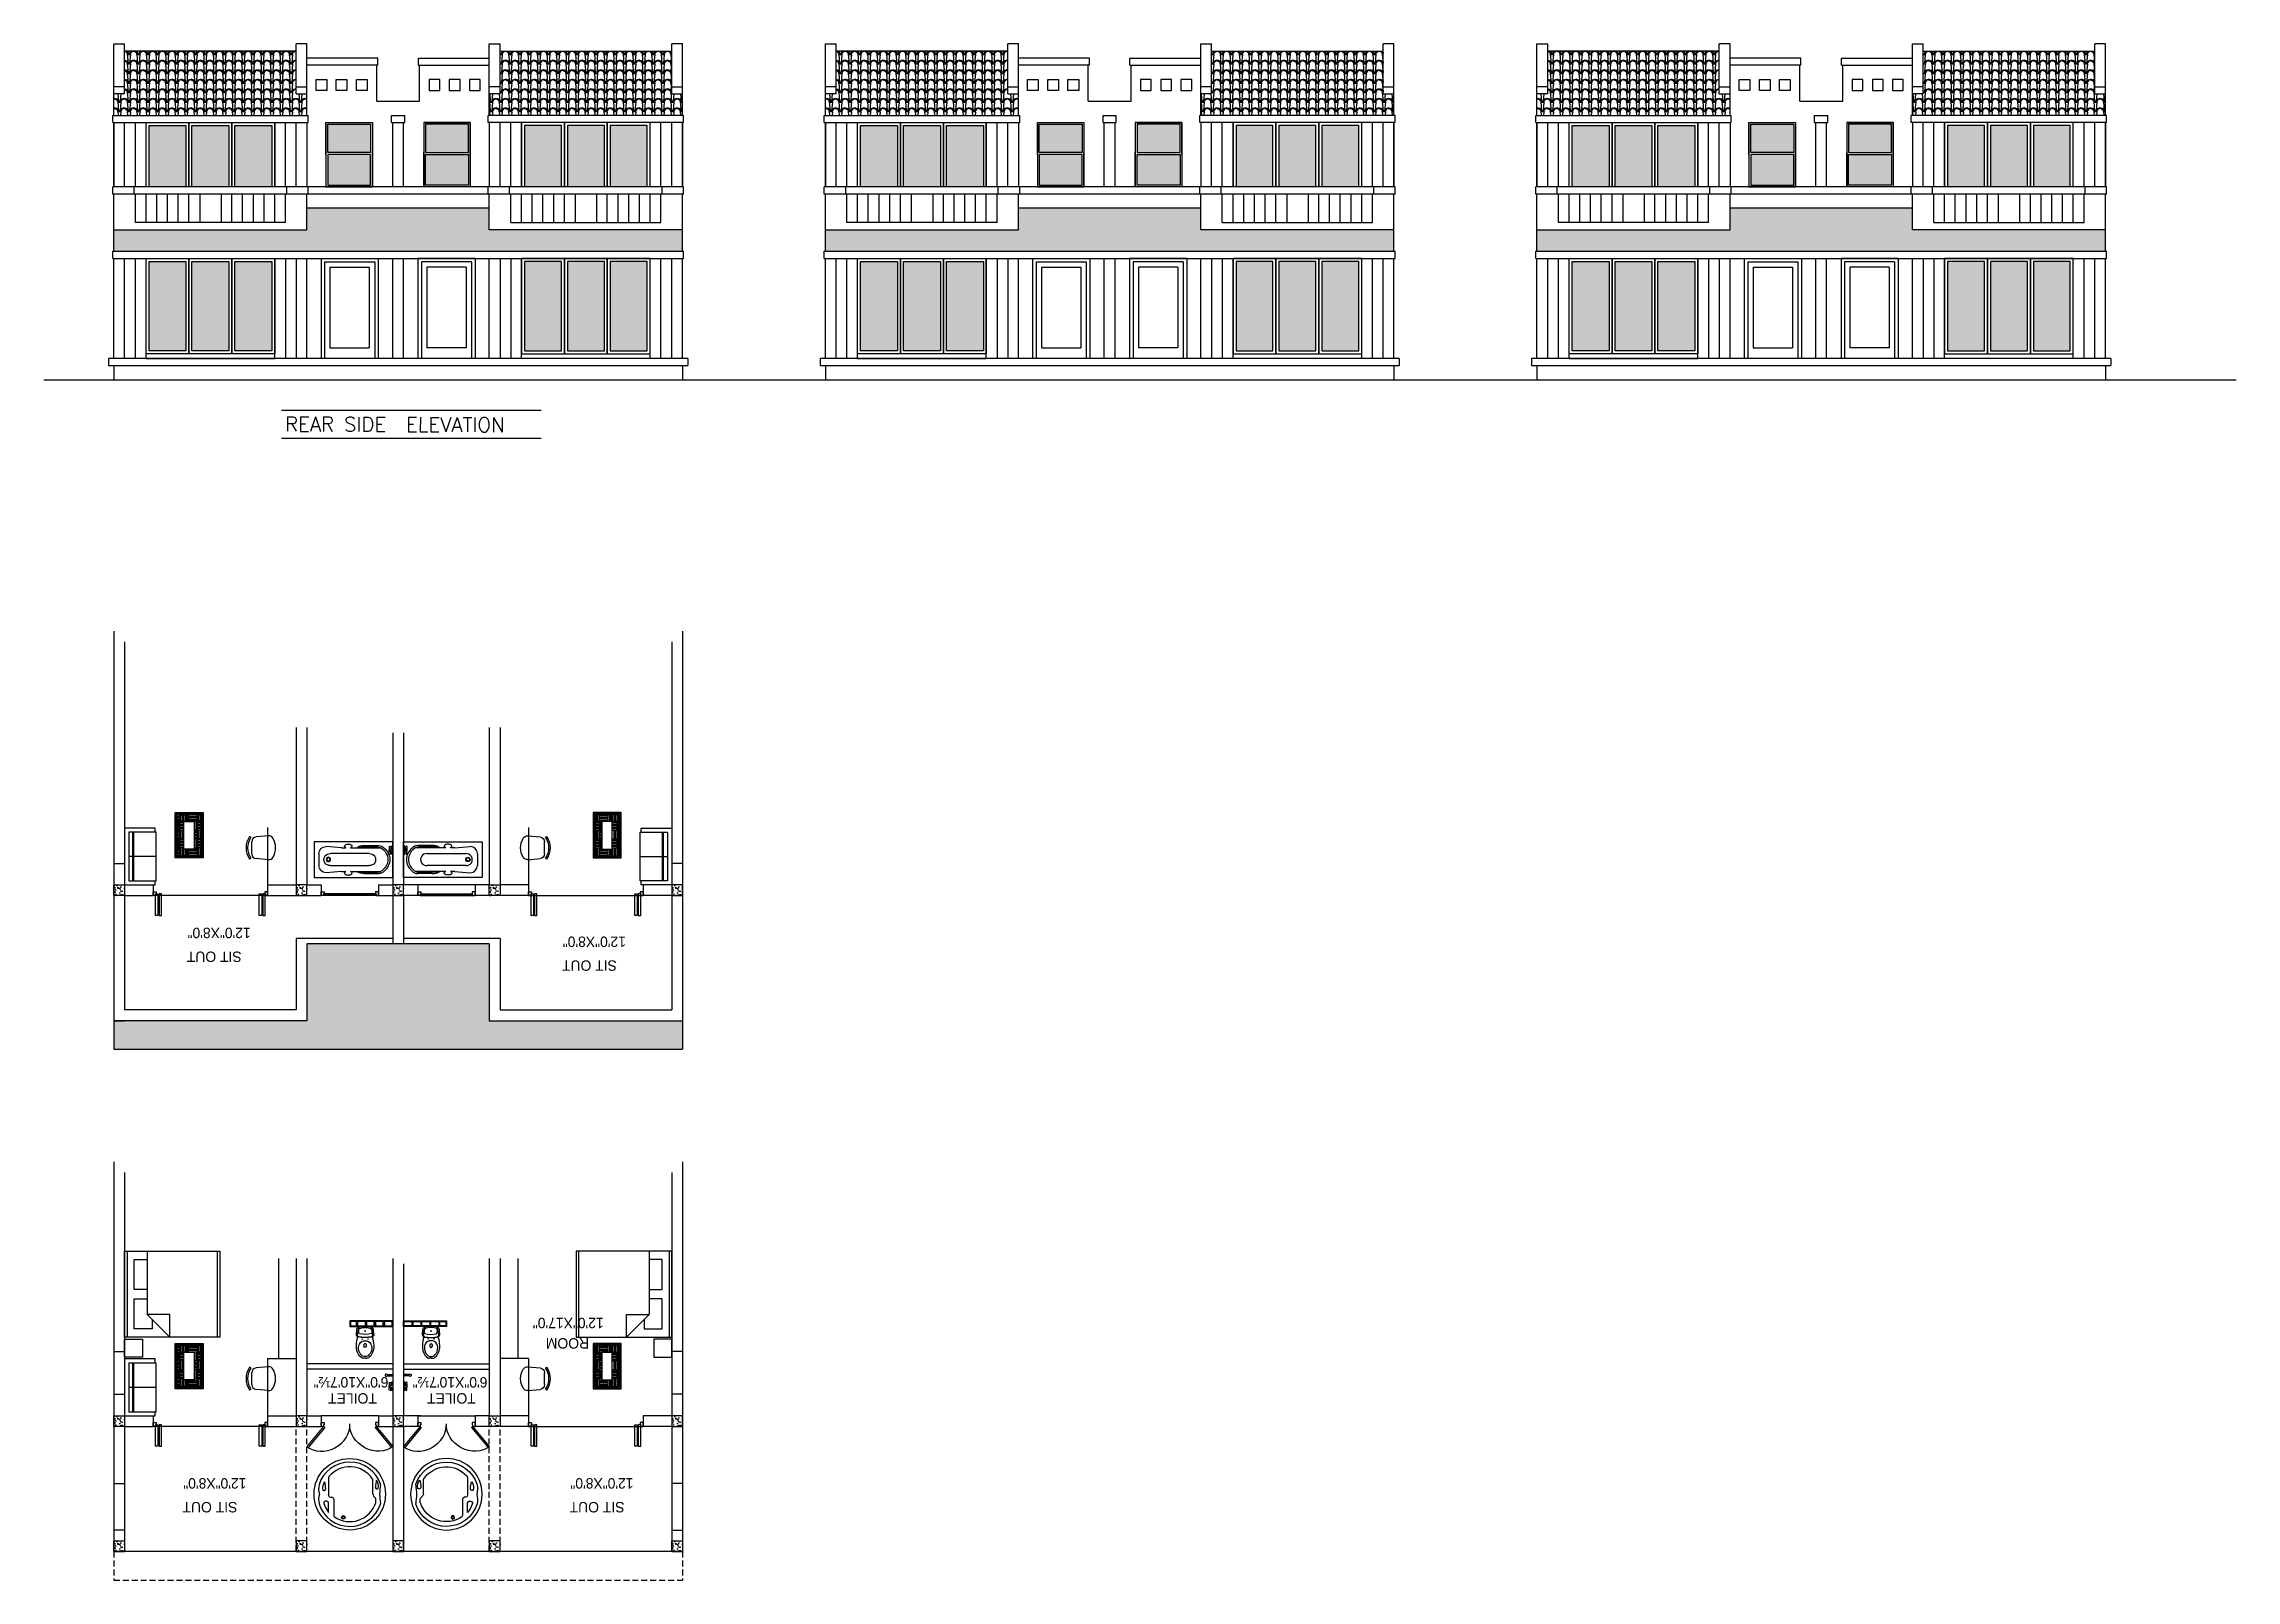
# Model space of a CAD drawing. Extents: x 22122 to 25969, y -3246 to 705.
# Drawn here: x 24130 to 25969, y -2112 to -823 of the extents above; entities that cross this region are included whole.
import ezdxf

# ---------------------------------------------------------------- set-up
doc = ezdxf.new("R2010")
doc.units = 0
doc.header["$LTSCALE"] = 20
doc.header["$MEASUREMENT"] = 0
doc.linetypes.add('HIDDEN', pattern=[0.375, 0.25, -0.125])
doc.linetypes.add('HIDDEN2', pattern=[0.1875, 0.125, -0.0625])
for name, color, linetype in [('COLUMN', 31, 'Continuous'), ('DIMLINE', 254, 'Continuous'), ('DOOR', 1, 'Continuous'), ('FURN', 10, 'Continuous'), ('GLASS BRICKS', 4, 'Continuous'), ('HATCH', 254, 'Continuous'), ('PLUMBING', 6, 'Continuous'), ('text', 2, 'Continuous'), ('TEXTS', 2, 'Continuous'), ('tile', 22, 'Continuous'), ('wall', 13, 'Continuous'), ('WINDOW', 4, 'Continuous')]:
    doc.layers.add(name, color=color, linetype=linetype)
doc.styles.add('STYLE1', font='romans.shx', dxfattribs={"width": 0.75})
doc.styles.add('style5', font='tt0142m_.ttf')
pattern_1 = [(274.9697, (7.36, 8), (-7.999930456, 96.000008412), [7.387776, -177.306568]), (180, (8, 0.64), (-8, -8), [0.64, -7.36]), (0, (0, 0), (8, 8), [2.24, -5.76]), (90, (2.24, 0), (-8, 8), [0.8, -7.2]), (270, (7.36, 0.8), (8, -8), [0.8, -7.2]), (0, (7.36, 0), (8, 8), [0.64, -7.36]), (0, (0, 0.64), (8, 8), [1.6, -6.4]), (85.0303, (1.6, 0.64), (7.999930456, 96.000008412), [7.387776, -177.306568]), (52.6961, (1.6, 1.04), (-103.999887119, -136.0000859335), [2.112064, -209.094]), (18.4349, (2.88, 2.72), (16.00000348, 7.99998723), [2.023856, -23.27436]), (341.5651, (4.8, 3.36), (-16.00000348, 7.99998723), [2.023856, -23.27436]), (307.3039, (6.72, 2.72), (103.999887119, -136.0000859335), [2.112064, -209.094]), (20.2249, (3.28, 2.16), (-87.9999781147, -32.000066685), [1.61988, -160.367776]), (339.7751, (4.8, 2.72), (87.9999781147, -32.000066685), [1.61988, -160.367776]), (307.4054, (6.32, 2.16), (80.000079621, -103.99993972), [1.712072, -169.4954]), (52.5946, (2.24, 0.8), (-80.000079621, -103.99993972), [1.712072, -169.4954])]
pattern_2 = [(274.9697, (604.363, 8), (-7.999930456, 96.000008412), [7.387776, -177.306568]), (180, (605.003, 0.64), (-8, -8), [0.64, -7.36]), (0, (597.003, 5e-12), (8, 8), [2.24, -5.76]), (90, (599.243, 5e-12), (-8, 8), [0.8, -7.2]), (270, (604.363, 0.8), (8, -8), [0.8, -7.2]), (0, (604.363, 5e-12), (8, 8), [0.64, -7.36]), (0, (597.003, 0.64), (8, 8), [1.6, -6.4]), (85.0303, (598.603, 0.64), (7.999930456, 96.000008412), [7.387776, -177.306568]), (52.6961, (598.603, 1.04), (-103.999887119, -136.0000859335), [2.112064, -209.094]), (18.4349, (599.883, 2.72), (16.00000348, 7.99998723), [2.023856, -23.27436]), (341.5651, (601.803, 3.36), (-16.00000348, 7.99998723), [2.023856, -23.27436]), (307.3039, (603.723, 2.72), (103.999887119, -136.0000859335), [2.112064, -209.094]), (20.2249, (600.283, 2.16), (-87.9999781147, -32.000066685), [1.61988, -160.367776]), (339.7751, (601.803, 2.72), (87.9999781147, -32.000066685), [1.61988, -160.367776]), (307.4054, (603.323, 2.16), (80.000079621, -103.99993972), [1.712072, -169.4954]), (52.5946, (599.243, 0.8), (-80.000079621, -103.99993972), [1.712072, -169.4954])]
pattern_3 = [(274.9697, (1201.366, 8), (-7.999930456, 96.000008412), [7.387776, -177.306568]), (180, (1202.006, 0.64), (-8, -8), [0.64, -7.36]), (0, (1194.006, 1e-11), (8, 8), [2.24, -5.76]), (90, (1196.246, 1e-11), (-8, 8), [0.8, -7.2]), (270, (1201.366, 0.8), (8, -8), [0.8, -7.2]), (0, (1201.366, 1e-11), (8, 8), [0.64, -7.36]), (0, (1194.006, 0.64), (8, 8), [1.6, -6.4]), (85.0303, (1195.606, 0.64), (7.999930456, 96.000008412), [7.387776, -177.306568]), (52.6961, (1195.606, 1.04), (-103.999887119, -136.0000859335), [2.112064, -209.094]), (18.4349, (1196.886, 2.72), (16.00000348, 7.99998723), [2.023856, -23.27436]), (341.5651, (1198.806, 3.36), (-16.00000348, 7.99998723), [2.023856, -23.27436]), (307.3039, (1200.726, 2.72), (103.999887119, -136.0000859335), [2.112064, -209.094]), (20.2249, (1197.286, 2.16), (-87.9999781147, -32.000066685), [1.61988, -160.367776]), (339.7751, (1198.806, 2.72), (87.9999781147, -32.000066685), [1.61988, -160.367776]), (307.4054, (1200.326, 2.16), (80.000079621, -103.99993972), [1.712072, -169.4954]), (52.5946, (1196.246, 0.8), (-80.000079621, -103.99993972), [1.712072, -169.4954])]

msp = doc.modelspace()

# ---------------------------------------------------------------- texts
at = {"layer": 'text', "style": 'style5'}
for s, height, p in [('12\'0"X8\'0"', 8.73, (24303.1, -1564.8)), ('12\'0"X8\'0"', 8.73, (24617.9, -1572.2)), ('SIT OUT', 8.73, (24295.5, -1584.8)), ('SIT OUT', 8.73, (24610.3, -1592.2)), ('12\'0"X17\'0"', 8.733, (24599.3, -1892.1)), ('ROOM', 8.73, (24587, -1909.2)), ('6\'0"X10\'7½"', 8.733, (24418.6, -1941.9)), ('6\'0"X10\'7½"', 8.733, (24501.7, -1941.9)), ('TOILET', 8.73, (24408.9, -1955.4)), ('TOILET', 8.73, (24491.9, -1955.4)), ('12\'0"X8\'0"', 8.73, (24299.5, -2026.7)), ('12\'0"X8\'0"', 8.73, (24624.3, -2026.7)), ('SIT OUT', 8.73, (24291.9, -2046.7)), ('SIT OUT', 8.73, (24616.7, -2046.7))]:
    msp.add_text(s, height=height, rotation=180, dxfattribs=at).set_placement(p)
at = {"layer": 'TEXTS', "style": 'STYLE1'}
msp.add_text('REAR SIDE  ELEVATION ', height=12.15, rotation=359.7916, dxfattribs=at).set_placement((24331.9, -1148.2))

# ---------------------------------------------------------------- blocks, each defined once
blk = doc.blocks.new('200028')
at = {"layer": 'PLUMBING'}
for points in [[(4.5, 3.3, 1), (4.2, 3.3, 1)], [(4.2, -1.6, 1), (4.5, -1.6, 1)]]:
    blk.add_hatch(color=256, dxfattribs=at).paths.add_polyline_path(points)
for p, q in [((-11.8, 0.9), (-11.8, 2.1)), ((-11.8, 0.9), (-11.8, -0.4)), ((-0.3, 1.9), (-1.7, 1.9)), ((0.2, 1.4), (0.2, 0.4)), ((6.3, 6.5), (7.4, 7.3)), ((7.4, 7.3), (12.7, 6.5)), ((8, 8.2), (12.3, 7.9)), ((-0.3, -0.1), (-1.7, -0.1)), ((6.3, -4.8), (7.4, -5.6)), ((7.4, -5.6), (12.7, -4.8)), ((8, -6.4), (12.3, -6.1))]:
    blk.add_line(p, q, dxfattribs=at)
for centre, radius in [((4.3, 3.3), 0.156), ((11.1, 0.9), 0.312), ((4.3, -1.6), 0.156)]:
    blk.add_circle(centre, radius, dxfattribs=at)
for centre, radius, start, end in [((-8.8, 2.1), 3, 147.6541, 180), ((-3.1, -1.5), 9.71, 134.7032, 147.6541), ((-6.7, 1.1), 3.75, 128.5444, 184.146), ((-6.7, 0.6), 3.75, 175.854, 231.4556), ((-7.8, 3.3), 3, 125.7546, 134.7032), ((-1.8, -5.4), 13.6, 85.6873, 125.1099), ((-3.1, -2.1), 8.6, 86.8837, 133.6869), ((-1.7, 0.9), 1, 90, 180), ((-1.7, 0.9), 1, 180, 270), ((-2.6, 0.9), 5.57, 269.4196, 90.5804), ((-1.1, -14), 22.1, 71.0966, 89.1989), ((-0.3, 1.4), 0.5, 0, 90), ((-0.3, 0.4), 0.5, 270, 0), ((34.6, 0.9), 29.1, 168.7614, 192.0802), ((34.6, 0.9), 28.9, 168.7311, 191.2689), ((8, 6.2), 2, 90, 168.7614), ((7.2, 6.3), 1, 81.7925, 168.7311), ((26.7, 1.1), 18.5, 163.6925, 195.267), ((10.7, 3.5), 3.25, 32.7982, 121.967), ((12.2, 5.9), 2, 18.0394, 86.0298), ((12.7, 6), 0.5, 18.136, 81.7925), ((-3.1, 0.9), 17.1, 341.864, 18.136), ((-3.1, 0.9), 18.1, 341.9606, 18.0394), ((-8.8, -0.4), 3, 180, 212.3459), ((-3.1, 3.2), 9.71, 212.3459, 225.2968), ((-7.8, -1.6), 3, 225.2968, 234.2454), ((-1.8, 7.1), 13.6, 234.8901, 274.3127), ((-3.1, 3.9), 8.6, 226.3131, 273.1163), ((-1.1, 15.7), 22.1, 270.8011, 288.9034), ((8, -4.4), 2, 191.2386, 270), ((7.2, -4.6), 1, 191.2689, 278.2075), ((11, -1), 3.51, 231.7336, 311.9036), ((12.2, -4.1), 2, 273.9702, 341.9606), ((12.7, -4.3), 0.5, 278.2075, 341.864)]:
    blk.add_arc(centre, radius, start, end, dxfattribs=at)
blk = doc.blocks.new('A$C3B4262AC')
at = {"layer": 'DOOR'}
for p, q in [((0, 4), (0, 0)), ((2.5, 4), (0, 4)), ((0, 0), (3, 0)), ((2.5, 2.25), (2.5, 4)), ((3, 2.25), (2.5, 2.25)), ((3, 0), (3, 2.25))]:
    blk.add_line(p, q, dxfattribs=at)
blk = doc.blocks.new('BIB')
at = {"layer": 'PLUMBING'}
for p, q in [((-4.7, 0.6), (-0.6, 0.6)), ((-4.7, -0.6), (-0.6, -0.6))]:
    blk.add_line(p, q, dxfattribs=at)
for centre, radius, start, end in [((-5.5, 0), 1, 38.6822, 321.3178), ((-0.6, 0), 0.625, 270, 90)]:
    blk.add_arc(centre, radius, start, end, dxfattribs=at)
blk = doc.blocks.new('SHOWER')
at = {"layer": 'PLUMBING'}
for p, q in [((-3.5, 0), (-3.5, 0.8)), ((-3.5, 0), (3.5, 0)), ((-3.4, 2.6), (-3.1, 1.6)), ((-3.3, 2.9), (-1.1, 2.9)), ((-3.2, 1), (-0.9, 1)), ((-2.9, 1.5), (-1.4, 1.5)), ((-0.9, 2.6), (-1.2, 1.6)), ((-0.6, 1.2), (-0.6, 2.6)), ((0.6, 1.2), (0.6, 2.6)), ((0.9, 2.6), (1.2, 1.6)), ((0.9, 1), (3.2, 1)), ((3.2, 2.9), (1.1, 2.9)), ((2.9, 1.5), (1.4, 1.5)), ((3.4, 2.6), (3.1, 1.6)), ((3.5, 0), (3.5, 0.8))]:
    blk.add_line(p, q, dxfattribs=at)
for centre, radius, start, end in [((-3.2, 0.8), 0.25, 90, 180), ((-3.3, 2.7), 0.175, 90, 197.6501), ((-2.9, 1.7), 0.175, 197.6501, 270), ((-1.4, 1.7), 0.175, 270, 342.3499), ((-1.1, 2.7), 0.175, 342.3499, 90), ((-0.9, 1.2), 0.25, 270, 0), ((0, 2.6), 0.625, 0, 180), ((0.9, 1.2), 0.25, 180, 270), ((1.1, 2.7), 0.175, 90, 197.6501), ((1.4, 1.7), 0.175, 197.6501, 270), ((2.9, 1.7), 0.175, 270, 342.3499), ((3.2, 2.7), 0.175, 342.3499, 90), ((3.2, 0.8), 0.25, 0, 90)]:
    blk.add_arc(centre, radius, start, end, dxfattribs=at)
blk = doc.blocks.new('SOFA')
at = {"color": 1}
for p, q in [((28, 4), (-28, 4)), ((-28, 4), (-28, -26)), ((24, 0), (-24, 0)), ((-24, 0), (-24, -27)), ((0, -27), (0, 0)), ((28, -26), (28, 4)), ((-24, -4), (24, -4)), ((-24, -5), (24, -5)), ((24, -27), (24, 0)), ((24, -27), (24, 0)), ((-28, -26), (-24, -26)), ((-24, -27), (24, -27)), ((24, -26), (28, -26))]:
    blk.add_line(p, q, dxfattribs=at)
blk = doc.blocks.new('CHAIR1')
at = {"color": 0}
for p, q in [((6.1, 10), (16.4, 9.1)), ((20.1, 5), (20.1, -5)), ((20.8, 8.8), (21.9, 9.6)), ((6.1, -10), (16.4, -9.1)), ((20.8, -8.8), (21.9, -9.6))]:
    blk.add_line(p, q, dxfattribs=at)
for centre, radius, start, end in [((15.4, 0), 15.4, 148.407, 211.593), ((5.7, 5.9), 4.06, 85.0303, 148.407), ((16, 5), 4.06, 0, 85.0303), ((7.9, 0), 15.6, 325.6197, 34.3803), ((7.9, 0), 16.9, 325.6197, 34.3803), ((5.7, -5.9), 4.06, 211.593, 274.9697), ((16, -5), 4.06, 274.9697, 0)]:
    blk.add_arc(centre, radius, start, end, dxfattribs=at)
blk = doc.blocks.new('CARLO')
for p, q in [((0.1, 39), (0.1, 36.4)), ((35.6, 36.3), (35.6, 50.1)), ((39.8, 47.5), (39.8, 39.6)), ((41.3, 38.1), (42.4, 38.1)), ((2.8, 32), (2.8, 20.1)), ((38.3, 34.8), (37.1, 34.8)), ((39.8, 18.2), (39.8, 33.3))]:
    blk.add_line(p, q)
for centre, radius in [((22.1, 32.3), 30), ((27.5, 51.7), 1.5), ((27.5, 51.7), 1)]:
    blk.add_circle(centre, radius)
for centre, radius, start, end in [((22.1, 32.3), 27, 17.2485, 162.0447), ((22.1, 32.3), 23, 55.9489, 161.7681), ((-2.2, 40.1), 1.5, 162.0447, 186.6967), ((-156.9, 22), 154.3, 3.824, 6.6967), ((1.6, 39), 1.5, 161.7681, 180), ((34.1, 50.1), 1.5, 0, 55.9489), ((21.1, 32.5), 24, 18.2214, 38.7348), ((41.3, 39.6), 1.5, 180, 270), ((42.4, 39.6), 1.5, 270, 18.2214), ((32.3, 36.6), 15.9, 344.1542, 13.3342), ((-160.3, 42.9), 157.7, 353.3167, 356.1156), ((-2.2, 24.4), 1.5, 173.3167, 197.9548), ((22.1, 32.3), 27, 197.9548, 342.7515), ((5.2, 25.3), 7.26, 163.6139, 222.4153), ((-0.8, 26.3), 1.5, 355.0864, 133.6621), ((-29.1, 28), 29.8, 345.215, 356.3677), ((1.6, 36.4), 1.5, 180, 233.6333), ((-2.5, 30.8), 5.48, 12.253, 53.6333), ((4.3, 20.1), 1.5, 180, 214.5636), ((22.1, 32.3), 23, 214.5636, 318.9795), ((37.1, 36.3), 1.5, 180, 270), ((38.3, 33.3), 1.5, 0, 90), ((43.7, 27.7), 1.5, 46.3379, 184.9136), ((72, 29.5), 29.8, 183.6323, 194.785), ((37.7, 26.8), 7.26, 317.5847, 16.3861), ((32.4, 27.9), 15.8, 346.6544, 15.8676), ((37.8, 18.4), 2, 318.4718, 360)]:
    blk.add_arc(centre, radius, start, end)
blk = doc.blocks.new('A$C30EC73FB')
at = {"layer": 'DOOR'}
for p, q in [((2, 0), (-12, 16.9)), ((2.9, 0.8), (-11, 17.7)), ((2.9, 0.8), (2, 0))]:
    blk.add_line(p, q, dxfattribs=at)
at = {"layer": 'DOOR', "extrusion": (0, 0, -1)}
blk.add_ellipse((2.8, 1.5), major_axis=(-19.5, 9.9), ratio=0.847758, start_param=0.387427, end_param=2.787493, dxfattribs=at)
blk = doc.blocks.new('MAURYA')
for p, q in [((0, 0), (0, 30)), ((0, 30), (66, 30)), ((4, 10), (4, 20)), ((23, 24.9), (10, 26)), ((13.8, 20), (46.1, 20)), ((23, 24.9), (26.7, 24.9)), ((30.6, 24.9), (35.8, 24.9)), ((35.8, 24.9), (56, 24.9)), ((36.7, 25.6), (53.2, 25.6)), ((42, 26.7), (54.3, 26.7)), ((66, 30), (66, 0)), ((66, 0), (0, 0)), ((23, 5.1), (10, 4)), ((46.1, 10), (13.8, 10)), ((23, 5.1), (26.7, 5.1)), ((30.6, 5.1), (35.8, 5.1)), ((35.8, 5.1), (54.3, 5.1)), ((35.8, 5.1), (56, 5.1)), ((36.7, 4.4), (53.2, 4.4)), ((42, 3.3), (54.3, 3.3))]:
    blk.add_line(p, q)
for points in [[(26.7, 24.9, -0.019813), (26.4, 25.1, -0.105801), (25.7, 25.7, -0.164467), (25.5, 26.3, -0.164467), (25.7, 26.9, -0.105801), (26.4, 27.5, -0.069124), (27.4, 27.8, -0.055324), (28.7, 28, -0.055324)], [(28.7, 28, -0.055324), (29.9, 27.8, -0.069124), (30.9, 27.5, -0.105801), (31.6, 26.9, -0.164467), (31.8, 26.3, -0.164467), (31.6, 25.7, -0.105801), (30.9, 25.1, -0.019813), (30.6, 24.9, -0.055324)], [(26.7, 5.1, 0.019813), (26.4, 4.9, 0.105801), (25.7, 4.3, 0.164467), (25.5, 3.7, 0.164467), (25.7, 3.1, 0.105801), (26.4, 2.5, 0.069124), (27.4, 2.2, 0.055324), (28.7, 2, 0.055324)], [(28.7, 2, 0.055324), (29.9, 2.2, 0.069124), (30.9, 2.5, 0.105801), (31.6, 3.1, 0.164467), (31.8, 3.7, 0.164467), (31.6, 4.3, 0.105801), (30.9, 4.9, 0.019813), (30.6, 5.1, 0.055324)]]:
    blk.add_lwpolyline(points, format="xyb")
for radius in [1.84, 1.41]:
    blk.add_circle((12, 14.9), radius)
for centre, radius, start, end in [((10, 20), 6, 90, 180), ((13.3, 15), 5.03, 84.1588, 275.8412), ((41, 18.5), 8.27, 82.8256, 128.9176), ((46.6, 15), 5.03, 264.1588, 95.8412), ((53.2, 19.6), 6, 39.2535, 90), ((54.3, 20.7), 6, 40.8751, 90), ((51.2, 15), 10.7, 308.3282, 51.6718), ((51.3, 15), 12.2, 307.9014, 52.0986), ((10, 10), 6, 180, 270), ((41, 11.5), 8.27, 231.0824, 277.1744), ((53.2, 10.4), 6, 270, 320.7465), ((54.3, 9.3), 6, 270, 319.1249)]:
    blk.add_arc(centre, radius, start, end)
blk = doc.blocks.new('RECTANG')
for p, q in [((1, 1), (0, 1)), ((0, 1), (0, 0)), ((1, 0), (1, 1)), ((0, 0), (1, 0))]:
    blk.add_line(p, q)
blk = doc.blocks.new('BEDKING')
at = {"color": 0}
for p, q in [((-78, -36), (-78, 36)), ((-19, 36), (-19, -17)), ((-8, 29), (-19, 29)), ((-8, 4), (-8, 29)), ((-2, 36), (-2, -36)), ((-19, 4), (-8, 4)), ((-38, -17), (-19, -17)), ((-38, -36), (-38, -17)), ((-19, -17), (-38, -36)), ((-8, -4), (-19, -4)), ((-8, -29), (-8, -4)), ((-23, -21), (-23, -29)), ((-23, -29), (-8, -29))]:
    blk.add_line(p, q, dxfattribs=at)
at = {"color": 0, "xscale": 80, "yscale": 72, "zscale": 80}
blk.add_blockref('RECTANG', (-80, -36), dxfattribs=at)

# ---------------------------------------------------------------- hatches: boundary and pattern name
at = {"layer": 'FURN'}
h = msp.add_hatch(dxfattribs=at)
h.set_pattern_fill('AR-PARQ1', color=9, scale=0.61875, style=0)
h.set_pattern_definition([(270, (19394.8, 4486.907), (7.425, -7.425), [7.425, -7.425]), (270, (19393.563, 4486.907), (7.425, -7.425), [7.425, -7.425]), (270, (19392.325, 4486.907), (7.425, -7.425), [7.425, -7.425]), (270, (19391.088, 4486.907), (7.425, -7.425), [7.425, -7.425]), (270, (19389.85, 4486.907), (7.425, -7.425), [7.425, -7.425]), (270, (19388.613, 4486.907), (7.425, -7.425), [7.425, -7.425]), (270, (19387.375, 4486.907), (7.425, -7.425), [7.425, -7.425]), (180, (19394.8, 4479.482), (-7.425, 7.425), [7.425, -7.425]), (180, (19394.8, 4478.245), (-7.425, 7.425), [7.425, -7.425]), (180, (19394.8, 4477.007), (-7.425, 7.425), [7.425, -7.425]), (180, (19394.8, 4475.77), (-7.425, 7.425), [7.425, -7.425]), (180, (19394.8, 4474.532), (-7.425, 7.425), [7.425, -7.425]), (180, (19394.8, 4473.295), (-7.425, 7.425), [7.425, -7.425]), (180, (19394.8, 4472.057), (-7.425, 7.425), [7.425, -7.425])])
h.paths.add_polyline_path([(24261.3, -1504.4), (24241.5, -1504.4), (24241.5, -1470), (24261.3, -1470)])
h.paths.add_polyline_path([(24255.7, -1475.7), (24247, -1475.7), (24247, -1498.8), (24255.7, -1498.8)], flags=16)
h = msp.add_hatch(dxfattribs=at)
h.set_pattern_fill('AR-PARQ1', color=9, scale=0.61875, style=0)
h.set_pattern_definition([(270, (29458.7234, 4486.907), (-7.425, -7.425), [7.425, -7.425]), (270, (29459.961, 4486.907), (-7.425, -7.425), [7.425, -7.425]), (270, (29461.1984, 4486.907), (-7.425, -7.425), [7.425, -7.425]), (270, (29462.436, 4486.907), (-7.425, -7.425), [7.425, -7.425]), (270, (29463.6734, 4486.907), (-7.425, -7.425), [7.425, -7.425]), (270, (29464.911, 4486.907), (-7.425, -7.425), [7.425, -7.425]), (270, (29466.1484, 4486.907), (-7.425, -7.425), [7.425, -7.425]), (360, (29458.7234, 4479.482), (7.425, 7.425), [7.425, -7.425]), (360, (29458.7234, 4478.245), (7.425, 7.425), [7.425, -7.425]), (360, (29458.7234, 4477.007), (7.425, 7.425), [7.425, -7.425]), (360, (29458.7234, 4475.77), (7.425, 7.425), [7.425, -7.425]), (360, (29458.7234, 4474.532), (7.425, 7.425), [7.425, -7.425]), (360, (29458.7234, 4473.295), (7.425, 7.425), [7.425, -7.425]), (360, (29458.7234, 4472.057), (7.425, 7.425), [7.425, -7.425])])
h.paths.add_polyline_path([(24592.3, -1504.4), (24612.1, -1504.4), (24612.1, -1470), (24592.3, -1470)])
h.paths.add_polyline_path([(24597.8, -1475.7), (24606.5, -1475.7), (24606.5, -1498.8), (24597.8, -1498.8)], flags=16)
h = msp.add_hatch(dxfattribs=at)
h.set_pattern_fill('AR-PARQ1', color=9, scale=0.61875, style=0)
h.set_pattern_definition([(270, (19394.801, 4041.431), (7.425, -7.425), [7.425, -7.425]), (270, (19393.5636, 4041.431), (7.425, -7.425), [7.425, -7.425]), (270, (19392.326, 4041.431), (7.425, -7.425), [7.425, -7.425]), (270, (19391.0886, 4041.431), (7.425, -7.425), [7.425, -7.425]), (270, (19389.851, 4041.431), (7.425, -7.425), [7.425, -7.425]), (270, (19388.6136, 4041.431), (7.425, -7.425), [7.425, -7.425]), (270, (19387.376, 4041.431), (7.425, -7.425), [7.425, -7.425]), (180, (19394.801, 4034.006), (-7.425, 7.425), [7.425, -7.425]), (180, (19394.801, 4032.768), (-7.425, 7.425), [7.425, -7.425]), (180, (19394.801, 4031.531), (-7.425, 7.425), [7.425, -7.425]), (180, (19394.801, 4030.293), (-7.425, 7.425), [7.425, -7.425]), (180, (19394.801, 4029.056), (-7.425, 7.425), [7.425, -7.425]), (180, (19394.801, 4027.818), (-7.425, 7.425), [7.425, -7.425]), (180, (19394.801, 4026.581), (-7.425, 7.425), [7.425, -7.425])])
h.paths.add_polyline_path([(24261.3, -1949.8), (24241.5, -1949.8), (24241.5, -1915.5), (24261.3, -1915.5)])
h.paths.add_polyline_path([(24255.7, -1921.1), (24247, -1921.1), (24247, -1944.3), (24255.7, -1944.3)], flags=16)
h = msp.add_hatch(dxfattribs=at)
h.set_pattern_fill('AR-PARQ1', color=9, scale=0.61875, style=0)
h.set_pattern_definition([(270, (29458.724, 4041.431), (-7.425, -7.425), [7.425, -7.425]), (270, (29459.962, 4041.431), (-7.425, -7.425), [7.425, -7.425]), (270, (29461.199, 4041.431), (-7.425, -7.425), [7.425, -7.425]), (270, (29462.437, 4041.431), (-7.425, -7.425), [7.425, -7.425]), (270, (29463.674, 4041.431), (-7.425, -7.425), [7.425, -7.425]), (270, (29464.912, 4041.431), (-7.425, -7.425), [7.425, -7.425]), (270, (29466.149, 4041.431), (-7.425, -7.425), [7.425, -7.425]), (360, (29458.724, 4034.006), (7.425, 7.425), [7.425, -7.425]), (360, (29458.724, 4032.768), (7.425, 7.425), [7.425, -7.425]), (360, (29458.724, 4031.531), (7.425, 7.425), [7.425, -7.425]), (360, (29458.724, 4030.293), (7.425, 7.425), [7.425, -7.425]), (360, (29458.724, 4029.056), (7.425, 7.425), [7.425, -7.425]), (360, (29458.724, 4027.818), (7.425, 7.425), [7.425, -7.425]), (360, (29458.724, 4026.581), (7.425, 7.425), [7.425, -7.425])])
h.paths.add_polyline_path([(24592.3, -1949.8), (24612.1, -1949.8), (24612.1, -1915.5), (24592.3, -1915.5)])
h.paths.add_polyline_path([(24597.8, -1921.1), (24606.5, -1921.1), (24606.5, -1944.3), (24597.8, -1944.3)], flags=16)
at = {"layer": 'HATCH'}
for points in [[(24248.8, -891.6), (24217.8, -891.6), (24217.8, -943.1), (24248.8, -943.1)], [(24253.8, -943.1), (24284.8, -943.1), (24284.8, -891.6), (24253.8, -891.6)], [(24320.8, -891.6), (24289.8, -891.6), (24289.8, -943.1), (24320.8, -943.1)], [(24403.7, -890.5), (24367.7, -890.5), (24367.7, -914.3), (24403.7, -914.3)], [(24485.8, -890.5), (24449.8, -890.5), (24449.8, -914.3), (24485.8, -914.3)], [(24532.8, -943.1), (24563.8, -943.1), (24563.8, -891.6), (24532.8, -891.6)], [(24568.8, -943.1), (24599.8, -943.1), (24599.8, -891.6), (24568.8, -891.6)], [(24604.8, -943.1), (24635.8, -943.1), (24635.8, -891.6), (24604.8, -891.6)], [(24845.8, -891.6), (24814.8, -891.6), (24814.8, -943.1), (24845.8, -943.1)], [(24850.8, -943.1), (24881.8, -943.1), (24881.8, -891.6), (24850.8, -891.6)], [(24917.8, -891.6), (24886.8, -891.6), (24886.8, -943.1), (24917.8, -943.1)], [(25000.7, -890.5), (24964.7, -890.5), (24964.7, -914.3), (25000.7, -914.3)], [(25082.8, -890.5), (25046.8, -890.5), (25046.8, -914.3), (25082.8, -914.3)], [(25129.8, -943.1), (25160.8, -943.1), (25160.8, -891.6), (25129.8, -891.6)], [(25165.8, -943.1), (25196.8, -943.1), (25196.8, -891.6), (25165.8, -891.6)], [(25201.8, -943.1), (25232.8, -943.1), (25232.8, -891.6), (25201.8, -891.6)], [(25442.8, -891.6), (25411.8, -891.6), (25411.8, -943.1), (25442.8, -943.1)], [(25447.8, -943.1), (25478.8, -943.1), (25478.8, -891.6), (25447.8, -891.6)], [(25514.8, -891.6), (25483.8, -891.6), (25483.8, -943.1), (25514.8, -943.1)], [(25597.7, -890.5), (25561.7, -890.5), (25561.7, -914.3), (25597.7, -914.3)], [(25679.8, -890.5), (25643.8, -890.5), (25643.8, -914.3), (25679.8, -914.3)], [(25726.8, -943.1), (25757.8, -943.1), (25757.8, -891.6), (25726.8, -891.6)], [(25762.8, -943.1), (25793.8, -943.1), (25793.8, -891.6), (25762.8, -891.6)], [(25798.8, -943.1), (25829.8, -943.1), (25829.8, -891.6), (25798.8, -891.6)], [(24403.7, -941.6), (24403.7, -915.9), (24367.7, -915.9), (24367.7, -941.6)], [(24449.8, -915.9), (24449.8, -941.6), (24485.8, -941.6), (24485.8, -915.9)], [(25000.7, -941.6), (25000.7, -915.9), (24964.7, -915.9), (24964.7, -941.6)], [(25046.8, -915.9), (25046.8, -941.6), (25082.8, -941.6), (25082.8, -915.9)], [(25597.7, -941.6), (25597.7, -915.9), (25561.7, -915.9), (25561.7, -941.6)], [(25643.8, -915.9), (25643.8, -941.6), (25679.8, -941.6), (25679.8, -915.9)], [(24248.8, -1005.6), (24217.8, -1005.6), (24217.8, -1080.6), (24248.8, -1080.6)], [(24284.8, -1005.6), (24253.8, -1005.6), (24253.8, -1080.6), (24284.8, -1080.6)], [(24289.8, -1080.6), (24320.8, -1080.6), (24320.8, -1005.6), (24289.8, -1005.6)], [(24532.8, -1080.6), (24563.8, -1080.6), (24563.8, -1005.6), (24532.8, -1005.6)], [(24599.8, -1005.6), (24568.8, -1005.6), (24568.8, -1080.6), (24599.8, -1080.6)], [(24604.8, -1080.6), (24635.8, -1080.6), (24635.8, -1005.6), (24604.8, -1005.6)], [(24845.8, -1005.6), (24814.8, -1005.6), (24814.8, -1080.6), (24845.8, -1080.6)], [(24881.8, -1005.6), (24850.8, -1005.6), (24850.8, -1080.6), (24881.8, -1080.6)], [(24886.8, -1080.6), (24917.8, -1080.6), (24917.8, -1005.6), (24886.8, -1005.6)], [(25129.8, -1080.6), (25160.8, -1080.6), (25160.8, -1005.6), (25129.8, -1005.6)], [(25196.8, -1005.6), (25165.8, -1005.6), (25165.8, -1080.6), (25196.8, -1080.6)], [(25201.8, -1080.6), (25232.8, -1080.6), (25232.8, -1005.6), (25201.8, -1005.6)], [(25442.8, -1005.6), (25411.8, -1005.6), (25411.8, -1080.6), (25442.8, -1080.6)], [(25478.8, -1005.6), (25447.8, -1005.6), (25447.8, -1080.6), (25478.8, -1080.6)], [(25483.8, -1080.6), (25514.8, -1080.6), (25514.8, -1005.6), (25483.8, -1005.6)], [(25726.8, -1080.6), (25757.8, -1080.6), (25757.8, -1005.6), (25726.8, -1005.6)], [(25793.8, -1005.6), (25762.8, -1005.6), (25762.8, -1080.6), (25793.8, -1080.6)], [(25798.8, -1080.6), (25829.8, -1080.6), (25829.8, -1005.6), (25798.8, -1005.6)]]:
    msp.add_hatch(color=8, dxfattribs=at).paths.add_polyline_path(points)
h = msp.add_hatch(dxfattribs=at)
h.set_pattern_fill('AR-CONC', color=8, angle=180, style=0)
h.set_pattern_definition([(230, (197682.319, -39230.3445), (-7.17260183, 0.62752135), [0.75, -8.25]), (175, (197682.319, -39230.3445), (1.38751334, -7.52192134), [0.6, -6.6]), (280.4514, (197681.721, -39230.292), (-5.78509382, -6.89439542), [0.6374019, -7.01142112]), (226.1842, (197682.319, -39232.3445), (-10.6724105, 1.65519014), [1.125, -12.375]), (276.6356, (197681.43, -39232.207), (-9.34662706, -9.7411787), [0.9561029, -10.51713]), (171.1842, (197682.319, -39232.344), (-9.34661945, -9.741186), [0.9, -9.9]), (201, (197681.319, -39231.8445), (-5.96907052, 4.0261889), [0.75, -8.25]), (146, (197681.319, -39231.8445), (-2.43315332, -7.25150045), [0.6, -6.6]), (251.4514, (197680.8215, -39231.509), (-8.40222629, -3.22530497), [0.6374019, -7.01142112]), (217.5, (197682.319, -39230.3445), (-0.121598553, -3.32893854), [0, -6.52, 0, -6.7, 0, -6.625]), (187.5, (197682.319, -39230.3445), (-2.630695374, -3.94411712), [0, -3.82, 0, -6.37, 0, -2.525]), (147.5, (197684.549, -39230.3445), (-5.33822436, 0.225548717), [0, -2.5, 0, -7.8, 0, -10.35]), (137.5, (197685.549, -39230.3445), (-5.83186169, -1.00104982), [0, -3.25, 0, -5.18, 0, -7.35])])
h.paths.add_polyline_path([(24188.3, -1537.8), (24197.3, -1537.8), (24197.3, -1528.8), (24188.3, -1528.8)])
h = msp.add_hatch(dxfattribs=at)
h.set_pattern_fill('AR-CONC', color=8, angle=180, style=0)
h.set_pattern_definition([(230, (197835.3174, -39230.3445), (-7.17260183, 0.62752135), [0.75, -8.25]), (175, (197835.3174, -39230.3445), (1.38751334, -7.52192134), [0.6, -6.6]), (280.4514, (197834.72, -39230.292), (-5.78509382, -6.89439542), [0.6374019, -7.01142112]), (226.1842, (197835.317, -39232.3445), (-10.6724105, 1.65519014), [1.125, -12.375]), (276.6356, (197834.428, -39232.207), (-9.34662706, -9.7411787), [0.9561029, -10.51713]), (171.1842, (197835.317, -39232.344), (-9.34661945, -9.741186), [0.9, -9.9]), (201, (197834.3174, -39231.8445), (-5.96907052, 4.0261889), [0.75, -8.25]), (146, (197834.3174, -39231.8445), (-2.43315332, -7.25150045), [0.6, -6.6]), (251.4514, (197833.82, -39231.509), (-8.40222629, -3.22530497), [0.6374019, -7.01142112]), (217.5, (197835.3174, -39230.3445), (-0.121598553, -3.32893854), [0, -6.52, 0, -6.7, 0, -6.625]), (187.5, (197835.3174, -39230.3445), (-2.630695374, -3.94411712), [0, -3.82, 0, -6.37, 0, -2.525]), (147.5, (197837.5474, -39230.3445), (-5.33822436, 0.225548717), [0, -2.5, 0, -7.8, 0, -10.35]), (137.5, (197838.5474, -39230.3445), (-5.83186169, -1.00104982), [0, -3.25, 0, -5.18, 0, -7.35])])
h.paths.add_polyline_path([(24341.3, -1537.8), (24350.3, -1537.8), (24350.3, -1528.8), (24341.3, -1528.8)])
h = msp.add_hatch(dxfattribs=at)
h.set_pattern_fill('AR-CONC', color=8, angle=180, style=0)
h.set_pattern_definition([(230, (197916.3174, -39230.3445), (-7.17260183, 0.62752135), [0.75, -8.25]), (175, (197916.3174, -39230.3445), (1.38751334, -7.52192134), [0.6, -6.6]), (280.4514, (197915.72, -39230.292), (-5.78509382, -6.89439542), [0.6374019, -7.01142112]), (226.1842, (197916.317, -39232.3445), (-10.6724105, 1.65519014), [1.125, -12.375]), (276.6356, (197915.428, -39232.207), (-9.34662706, -9.7411787), [0.9561029, -10.51713]), (171.1842, (197916.317, -39232.344), (-9.34661945, -9.741186), [0.9, -9.9]), (201, (197915.3174, -39231.8445), (-5.96907052, 4.0261889), [0.75, -8.25]), (146, (197915.3174, -39231.8445), (-2.43315332, -7.25150045), [0.6, -6.6]), (251.4514, (197914.82, -39231.509), (-8.40222629, -3.22530497), [0.6374019, -7.01142112]), (217.5, (197916.3174, -39230.3445), (-0.121598553, -3.32893854), [0, -6.52, 0, -6.7, 0, -6.625]), (187.5, (197916.3174, -39230.3445), (-2.630695374, -3.94411712), [0, -3.82, 0, -6.37, 0, -2.525]), (147.5, (197918.5474, -39230.3445), (-5.33822436, 0.225548717), [0, -2.5, 0, -7.8, 0, -10.35]), (137.5, (197919.5474, -39230.3445), (-5.83186169, -1.00104982), [0, -3.25, 0, -5.18, 0, -7.35])])
h.paths.add_polyline_path([(24422.3, -1537.8), (24431.3, -1537.8), (24431.3, -1528.8), (24422.3, -1528.8)])
h = msp.add_hatch(dxfattribs=at)
h.set_pattern_fill('AR-CONC', color=8, angle=180, style=0)
h.set_pattern_definition([(230, (197997.319, -39230.3445), (-7.17260183, 0.62752135), [0.75, -8.25]), (175, (197997.319, -39230.3445), (1.38751334, -7.52192134), [0.6, -6.6]), (280.4514, (197996.721, -39230.292), (-5.78509382, -6.89439542), [0.6374019, -7.01142112]), (226.1842, (197997.319, -39232.3445), (-10.6724105, 1.65519014), [1.125, -12.375]), (276.6356, (197996.43, -39232.207), (-9.34662706, -9.7411787), [0.9561029, -10.51713]), (171.1842, (197997.319, -39232.344), (-9.34661945, -9.741186), [0.9, -9.9]), (201, (197996.319, -39231.8445), (-5.96907052, 4.0261889), [0.75, -8.25]), (146, (197996.319, -39231.8445), (-2.43315332, -7.25150045), [0.6, -6.6]), (251.4514, (197995.8215, -39231.509), (-8.40222629, -3.22530497), [0.6374019, -7.01142112]), (217.5, (197997.319, -39230.3445), (-0.121598553, -3.32893854), [0, -6.52, 0, -6.7, 0, -6.625]), (187.5, (197997.319, -39230.3445), (-2.630695374, -3.94411712), [0, -3.82, 0, -6.37, 0, -2.525]), (147.5, (197999.549, -39230.3445), (-5.33822436, 0.225548717), [0, -2.5, 0, -7.8, 0, -10.35]), (137.5, (198000.549, -39230.3445), (-5.83186169, -1.00104982), [0, -3.25, 0, -5.18, 0, -7.35])])
h.paths.add_polyline_path([(24503.3, -1537.8), (24512.3, -1537.8), (24512.3, -1528.8), (24503.3, -1528.8)])
h = msp.add_hatch(dxfattribs=at)
h.set_pattern_fill('AR-CONC', color=8, angle=180, style=0)
h.set_pattern_definition([(230, (198150.319, -39230.3445), (-7.17260183, 0.62752135), [0.75, -8.25]), (175, (198150.319, -39230.3445), (1.38751334, -7.52192134), [0.6, -6.6]), (280.4514, (198149.721, -39230.292), (-5.78509382, -6.89439542), [0.6374019, -7.01142112]), (226.1842, (198150.319, -39232.3445), (-10.6724105, 1.65519014), [1.125, -12.375]), (276.6356, (198149.43, -39232.207), (-9.34662706, -9.7411787), [0.9561029, -10.51713]), (171.1842, (198150.319, -39232.344), (-9.34661945, -9.741186), [0.9, -9.9]), (201, (198149.319, -39231.8445), (-5.96907052, 4.0261889), [0.75, -8.25]), (146, (198149.319, -39231.8445), (-2.43315332, -7.25150045), [0.6, -6.6]), (251.4514, (198148.8215, -39231.509), (-8.40222629, -3.22530497), [0.6374019, -7.01142112]), (217.5, (198150.319, -39230.3445), (-0.121598553, -3.32893854), [0, -6.52, 0, -6.7, 0, -6.625]), (187.5, (198150.319, -39230.3445), (-2.630695374, -3.94411712), [0, -3.82, 0, -6.37, 0, -2.525]), (147.5, (198152.549, -39230.3445), (-5.33822436, 0.225548717), [0, -2.5, 0, -7.8, 0, -10.35]), (137.5, (198153.549, -39230.3445), (-5.83186169, -1.00104982), [0, -3.25, 0, -5.18, 0, -7.35])])
h.paths.add_polyline_path([(24656.3, -1537.8), (24665.3, -1537.8), (24665.3, -1528.8), (24656.3, -1528.8)])
h = msp.add_hatch(dxfattribs=at)
h.set_pattern_fill('AR-CONC', color=8, angle=180, style=0)
h.set_pattern_definition([(230, (197682.3204, -39675.821), (-7.17260183, 0.62752135), [0.75, -8.25]), (175, (197682.3204, -39675.821), (1.38751334, -7.52192134), [0.6, -6.6]), (280.4514, (197681.723, -39675.7686), (-5.78509382, -6.89439542), [0.6374019, -7.01142112]), (226.1842, (197682.32, -39677.821), (-10.6724105, 1.65519014), [1.125, -12.375]), (276.6356, (197681.431, -39677.683), (-9.34662706, -9.7411787), [0.9561029, -10.51713]), (171.1842, (197682.32, -39677.821), (-9.34661945, -9.741186), [0.9, -9.9]), (201, (197681.3204, -39677.321), (-5.96907052, 4.0261889), [0.75, -8.25]), (146, (197681.3204, -39677.321), (-2.43315332, -7.25150045), [0.6, -6.6]), (251.4514, (197680.823, -39676.985), (-8.40222629, -3.22530497), [0.6374019, -7.01142112]), (217.5, (197682.3204, -39675.8209), (-0.121598553, -3.32893854), [0, -6.52, 0, -6.7, 0, -6.625]), (187.5, (197682.3204, -39675.821), (-2.630695374, -3.94411712), [0, -3.82, 0, -6.37, 0, -2.525]), (147.5, (197684.5504, -39675.8209), (-5.33822436, 0.225548717), [0, -2.5, 0, -7.8, 0, -10.35]), (137.5, (197685.5504, -39675.821), (-5.83186169, -1.00104982), [0, -3.25, 0, -5.18, 0, -7.35])])
h.paths.add_polyline_path([(24188.3, -1983.3), (24197.3, -1983.3), (24197.3, -1974.3), (24188.3, -1974.3)])
h = msp.add_hatch(dxfattribs=at)
h.set_pattern_fill('AR-CONC', color=8, angle=180, style=0)
h.set_pattern_definition([(230, (197835.319, -39675.821), (-7.17260183, 0.62752135), [0.75, -8.25]), (175, (197835.319, -39675.821), (1.38751334, -7.52192134), [0.6, -6.6]), (280.4514, (197834.721, -39675.7686), (-5.78509382, -6.89439542), [0.6374019, -7.01142112]), (226.1842, (197835.319, -39677.821), (-10.6724105, 1.65519014), [1.125, -12.375]), (276.6356, (197834.43, -39677.683), (-9.34662706, -9.7411787), [0.9561029, -10.51713]), (171.1842, (197835.319, -39677.821), (-9.34661945, -9.741186), [0.9, -9.9]), (201, (197834.319, -39677.321), (-5.96907052, 4.0261889), [0.75, -8.25]), (146, (197834.319, -39677.321), (-2.43315332, -7.25150045), [0.6, -6.6]), (251.4514, (197833.8215, -39676.985), (-8.40222629, -3.22530497), [0.6374019, -7.01142112]), (217.5, (197835.319, -39675.8209), (-0.121598553, -3.32893854), [0, -6.52, 0, -6.7, 0, -6.625]), (187.5, (197835.319, -39675.821), (-2.630695374, -3.94411712), [0, -3.82, 0, -6.37, 0, -2.525]), (147.5, (197837.549, -39675.8209), (-5.33822436, 0.225548717), [0, -2.5, 0, -7.8, 0, -10.35]), (137.5, (197838.549, -39675.821), (-5.83186169, -1.00104982), [0, -3.25, 0, -5.18, 0, -7.35])])
h.paths.add_polyline_path([(24341.3, -1983.3), (24350.3, -1983.3), (24350.3, -1974.3), (24341.3, -1974.3)])
h = msp.add_hatch(dxfattribs=at)
h.set_pattern_fill('AR-CONC', color=8, angle=180, style=0)
h.set_pattern_definition([(230, (197916.3204, -39675.821), (-7.17260183, 0.62752135), [0.75, -8.25]), (175, (197916.3204, -39675.821), (1.38751334, -7.52192134), [0.6, -6.6]), (280.4514, (197915.723, -39675.7686), (-5.78509382, -6.89439542), [0.6374019, -7.01142112]), (226.1842, (197916.32, -39677.821), (-10.6724105, 1.65519014), [1.125, -12.375]), (276.6356, (197915.431, -39677.683), (-9.34662706, -9.7411787), [0.9561029, -10.51713]), (171.1842, (197916.32, -39677.821), (-9.34661945, -9.741186), [0.9, -9.9]), (201, (197915.3204, -39677.321), (-5.96907052, 4.0261889), [0.75, -8.25]), (146, (197915.3204, -39677.321), (-2.43315332, -7.25150045), [0.6, -6.6]), (251.4514, (197914.823, -39676.985), (-8.40222629, -3.22530497), [0.6374019, -7.01142112]), (217.5, (197916.3204, -39675.8209), (-0.121598553, -3.32893854), [0, -6.52, 0, -6.7, 0, -6.625]), (187.5, (197916.3204, -39675.821), (-2.630695374, -3.94411712), [0, -3.82, 0, -6.37, 0, -2.525]), (147.5, (197918.5504, -39675.8209), (-5.33822436, 0.225548717), [0, -2.5, 0, -7.8, 0, -10.35]), (137.5, (197919.5504, -39675.821), (-5.83186169, -1.00104982), [0, -3.25, 0, -5.18, 0, -7.35])])
h.paths.add_polyline_path([(24422.3, -1983.3), (24431.3, -1983.3), (24431.3, -1974.3), (24422.3, -1974.3)])
h = msp.add_hatch(dxfattribs=at)
h.set_pattern_fill('AR-CONC', color=8, angle=180, style=0)
h.set_pattern_definition([(230, (197997.3204, -39675.821), (-7.17260183, 0.62752135), [0.75, -8.25]), (175, (197997.3204, -39675.821), (1.38751334, -7.52192134), [0.6, -6.6]), (280.4514, (197996.723, -39675.7686), (-5.78509382, -6.89439542), [0.6374019, -7.01142112]), (226.1842, (197997.32, -39677.821), (-10.6724105, 1.65519014), [1.125, -12.375]), (276.6356, (197996.431, -39677.683), (-9.34662706, -9.7411787), [0.9561029, -10.51713]), (171.1842, (197997.32, -39677.821), (-9.34661945, -9.741186), [0.9, -9.9]), (201, (197996.3204, -39677.321), (-5.96907052, 4.0261889), [0.75, -8.25]), (146, (197996.3204, -39677.321), (-2.43315332, -7.25150045), [0.6, -6.6]), (251.4514, (197995.823, -39676.985), (-8.40222629, -3.22530497), [0.6374019, -7.01142112]), (217.5, (197997.3204, -39675.8209), (-0.121598553, -3.32893854), [0, -6.52, 0, -6.7, 0, -6.625]), (187.5, (197997.3204, -39675.821), (-2.630695374, -3.94411712), [0, -3.82, 0, -6.37, 0, -2.525]), (147.5, (197999.5504, -39675.8209), (-5.33822436, 0.225548717), [0, -2.5, 0, -7.8, 0, -10.35]), (137.5, (198000.5504, -39675.821), (-5.83186169, -1.00104982), [0, -3.25, 0, -5.18, 0, -7.35])])
h.paths.add_polyline_path([(24503.3, -1983.3), (24512.3, -1983.3), (24512.3, -1974.3), (24503.3, -1974.3)])
h = msp.add_hatch(dxfattribs=at)
h.set_pattern_fill('AR-CONC', color=8, angle=180, style=0)
h.set_pattern_definition([(230, (198150.3204, -39675.821), (-7.17260183, 0.62752135), [0.75, -8.25]), (175, (198150.3204, -39675.821), (1.38751334, -7.52192134), [0.6, -6.6]), (280.4514, (198149.723, -39675.7686), (-5.78509382, -6.89439542), [0.6374019, -7.01142112]), (226.1842, (198150.32, -39677.821), (-10.6724105, 1.65519014), [1.125, -12.375]), (276.6356, (198149.431, -39677.683), (-9.34662706, -9.7411787), [0.9561029, -10.51713]), (171.1842, (198150.32, -39677.821), (-9.34661945, -9.741186), [0.9, -9.9]), (201, (198149.3204, -39677.321), (-5.96907052, 4.0261889), [0.75, -8.25]), (146, (198149.3204, -39677.321), (-2.43315332, -7.25150045), [0.6, -6.6]), (251.4514, (198148.823, -39676.985), (-8.40222629, -3.22530497), [0.6374019, -7.01142112]), (217.5, (198150.3204, -39675.8209), (-0.121598553, -3.32893854), [0, -6.52, 0, -6.7, 0, -6.625]), (187.5, (198150.3204, -39675.821), (-2.630695374, -3.94411712), [0, -3.82, 0, -6.37, 0, -2.525]), (147.5, (198152.5504, -39675.8209), (-5.33822436, 0.225548717), [0, -2.5, 0, -7.8, 0, -10.35]), (137.5, (198153.5504, -39675.821), (-5.83186169, -1.00104982), [0, -3.25, 0, -5.18, 0, -7.35])])
h.paths.add_polyline_path([(24656.3, -1983.3), (24665.3, -1983.3), (24665.3, -1974.3), (24656.3, -1974.3)])
h = msp.add_hatch(dxfattribs=at)
h.set_pattern_fill('AR-CONC', color=8, angle=180, style=0)
h.set_pattern_definition([(230, (197682.3204, -39780.821), (-7.17260183, 0.62752135), [0.75, -8.25]), (175, (197682.3204, -39780.821), (1.38751334, -7.52192134), [0.6, -6.6]), (280.4514, (197681.723, -39780.7686), (-5.78509382, -6.89439542), [0.6374019, -7.01142112]), (226.1842, (197682.32, -39782.821), (-10.6724105, 1.65519014), [1.125, -12.375]), (276.6356, (197681.431, -39782.683), (-9.34662706, -9.7411787), [0.9561029, -10.51713]), (171.1842, (197682.32, -39782.821), (-9.34661945, -9.741186), [0.9, -9.9]), (201, (197681.3204, -39782.321), (-5.96907052, 4.0261889), [0.75, -8.25]), (146, (197681.3204, -39782.321), (-2.43315332, -7.25150045), [0.6, -6.6]), (251.4514, (197680.823, -39781.985), (-8.40222629, -3.22530497), [0.6374019, -7.01142112]), (217.5, (197682.3204, -39780.8209), (-0.121598553, -3.32893854), [0, -6.52, 0, -6.7, 0, -6.625]), (187.5, (197682.3204, -39780.821), (-2.630695374, -3.94411712), [0, -3.82, 0, -6.37, 0, -2.525]), (147.5, (197684.5504, -39780.8209), (-5.33822436, 0.225548717), [0, -2.5, 0, -7.8, 0, -10.35]), (137.5, (197685.5504, -39780.821), (-5.83186169, -1.00104982), [0, -3.25, 0, -5.18, 0, -7.35])])
h.paths.add_polyline_path([(24188.3, -2088.3), (24197.3, -2088.3), (24197.3, -2079.3), (24188.3, -2079.3)])
h = msp.add_hatch(dxfattribs=at)
h.set_pattern_fill('AR-CONC', color=8, angle=180, style=0)
h.set_pattern_definition([(230, (197835.3204, -39780.821), (-7.17260183, 0.62752135), [0.75, -8.25]), (175, (197835.3204, -39780.821), (1.38751334, -7.52192134), [0.6, -6.6]), (280.4514, (197834.723, -39780.7686), (-5.78509382, -6.89439542), [0.6374019, -7.01142112]), (226.1842, (197835.32, -39782.821), (-10.6724105, 1.65519014), [1.125, -12.375]), (276.6356, (197834.431, -39782.683), (-9.34662706, -9.7411787), [0.9561029, -10.51713]), (171.1842, (197835.32, -39782.821), (-9.34661945, -9.741186), [0.9, -9.9]), (201, (197834.3204, -39782.321), (-5.96907052, 4.0261889), [0.75, -8.25]), (146, (197834.3204, -39782.321), (-2.43315332, -7.25150045), [0.6, -6.6]), (251.4514, (197833.823, -39781.985), (-8.40222629, -3.22530497), [0.6374019, -7.01142112]), (217.5, (197835.3204, -39780.8209), (-0.121598553, -3.32893854), [0, -6.52, 0, -6.7, 0, -6.625]), (187.5, (197835.3204, -39780.821), (-2.630695374, -3.94411712), [0, -3.82, 0, -6.37, 0, -2.525]), (147.5, (197837.5504, -39780.8209), (-5.33822436, 0.225548717), [0, -2.5, 0, -7.8, 0, -10.35]), (137.5, (197838.5504, -39780.821), (-5.83186169, -1.00104982), [0, -3.25, 0, -5.18, 0, -7.35])])
h.paths.add_polyline_path([(24341.3, -2088.3), (24350.3, -2088.3), (24350.3, -2079.3), (24341.3, -2079.3)])
h = msp.add_hatch(dxfattribs=at)
h.set_pattern_fill('AR-CONC', color=8, angle=180, style=0)
h.set_pattern_definition([(230, (197916.319, -39780.821), (-7.17260183, 0.62752135), [0.75, -8.25]), (175, (197916.319, -39780.821), (1.38751334, -7.52192134), [0.6, -6.6]), (280.4514, (197915.721, -39780.7686), (-5.78509382, -6.89439542), [0.6374019, -7.01142112]), (226.1842, (197916.319, -39782.821), (-10.6724105, 1.65519014), [1.125, -12.375]), (276.6356, (197915.43, -39782.683), (-9.34662706, -9.7411787), [0.9561029, -10.51713]), (171.1842, (197916.319, -39782.821), (-9.34661945, -9.741186), [0.9, -9.9]), (201, (197915.319, -39782.321), (-5.96907052, 4.0261889), [0.75, -8.25]), (146, (197915.319, -39782.321), (-2.43315332, -7.25150045), [0.6, -6.6]), (251.4514, (197914.8215, -39781.985), (-8.40222629, -3.22530497), [0.6374019, -7.01142112]), (217.5, (197916.319, -39780.8209), (-0.121598553, -3.32893854), [0, -6.52, 0, -6.7, 0, -6.625]), (187.5, (197916.319, -39780.821), (-2.630695374, -3.94411712), [0, -3.82, 0, -6.37, 0, -2.525]), (147.5, (197918.549, -39780.8209), (-5.33822436, 0.225548717), [0, -2.5, 0, -7.8, 0, -10.35]), (137.5, (197919.549, -39780.821), (-5.83186169, -1.00104982), [0, -3.25, 0, -5.18, 0, -7.35])])
h.paths.add_polyline_path([(24422.3, -2088.3), (24431.3, -2088.3), (24431.3, -2079.3), (24422.3, -2079.3)])
h = msp.add_hatch(dxfattribs=at)
h.set_pattern_fill('AR-CONC', color=8, angle=180, style=0)
h.set_pattern_definition([(230, (197997.3204, -39780.821), (-7.17260183, 0.62752135), [0.75, -8.25]), (175, (197997.3204, -39780.821), (1.38751334, -7.52192134), [0.6, -6.6]), (280.4514, (197996.723, -39780.7686), (-5.78509382, -6.89439542), [0.6374019, -7.01142112]), (226.1842, (197997.32, -39782.821), (-10.6724105, 1.65519014), [1.125, -12.375]), (276.6356, (197996.431, -39782.683), (-9.34662706, -9.7411787), [0.9561029, -10.51713]), (171.1842, (197997.32, -39782.821), (-9.34661945, -9.741186), [0.9, -9.9]), (201, (197996.3204, -39782.321), (-5.96907052, 4.0261889), [0.75, -8.25]), (146, (197996.3204, -39782.321), (-2.43315332, -7.25150045), [0.6, -6.6]), (251.4514, (197995.823, -39781.985), (-8.40222629, -3.22530497), [0.6374019, -7.01142112]), (217.5, (197997.3204, -39780.8209), (-0.121598553, -3.32893854), [0, -6.52, 0, -6.7, 0, -6.625]), (187.5, (197997.3204, -39780.821), (-2.630695374, -3.94411712), [0, -3.82, 0, -6.37, 0, -2.525]), (147.5, (197999.5504, -39780.8209), (-5.33822436, 0.225548717), [0, -2.5, 0, -7.8, 0, -10.35]), (137.5, (198000.5504, -39780.821), (-5.83186169, -1.00104982), [0, -3.25, 0, -5.18, 0, -7.35])])
h.paths.add_polyline_path([(24503.3, -2088.3), (24512.3, -2088.3), (24512.3, -2079.3), (24503.3, -2079.3)])
h = msp.add_hatch(dxfattribs=at)
h.set_pattern_fill('AR-CONC', color=8, angle=180, style=0)
h.set_pattern_definition([(230, (198150.3204, -39780.821), (-7.17260183, 0.62752135), [0.75, -8.25]), (175, (198150.3204, -39780.821), (1.38751334, -7.52192134), [0.6, -6.6]), (280.4514, (198149.723, -39780.7686), (-5.78509382, -6.89439542), [0.6374019, -7.01142112]), (226.1842, (198150.32, -39782.821), (-10.6724105, 1.65519014), [1.125, -12.375]), (276.6356, (198149.431, -39782.683), (-9.34662706, -9.7411787), [0.9561029, -10.51713]), (171.1842, (198150.32, -39782.821), (-9.34661945, -9.741186), [0.9, -9.9]), (201, (198149.3204, -39782.321), (-5.96907052, 4.0261889), [0.75, -8.25]), (146, (198149.3204, -39782.321), (-2.43315332, -7.25150045), [0.6, -6.6]), (251.4514, (198148.823, -39781.985), (-8.40222629, -3.22530497), [0.6374019, -7.01142112]), (217.5, (198150.3204, -39780.8209), (-0.121598553, -3.32893854), [0, -6.52, 0, -6.7, 0, -6.625]), (187.5, (198150.3204, -39780.821), (-2.630695374, -3.94411712), [0, -3.82, 0, -6.37, 0, -2.525]), (147.5, (198152.5504, -39780.8209), (-5.33822436, 0.225548717), [0, -2.5, 0, -7.8, 0, -10.35]), (137.5, (198153.5504, -39780.821), (-5.83186169, -1.00104982), [0, -3.25, 0, -5.18, 0, -7.35])])
h.paths.add_polyline_path([(24656.3, -2088.3), (24665.3, -2088.3), (24665.3, -2079.3), (24656.3, -2079.3)])
at = {"layer": 'tile'}
h = msp.add_hatch(dxfattribs=at)
h.set_pattern_fill('SPANTILE', color=256, scale=8, style=0)
h.set_pattern_definition(pattern_1)
h.paths.add_polyline_path([(24350.3, -883.1), (24350.3, -865.1), (24341.3, -865.1), (24341.3, -829.1), (24197.3, -829.1), (24197.3, -865.1), (24188.3, -865.1), (24188.3, -883.1)])
h = msp.add_hatch(dxfattribs=at)
h.set_pattern_fill('SPANTILE', color=256, scale=8, style=0)
h.set_pattern_definition(pattern_1)
h.paths.add_polyline_path([(24665.3, -883.1), (24665.3, -865.1), (24656.3, -865.1), (24656.3, -829.1), (24512.3, -829.1), (24512.3, -865.1), (24503.3, -865.1), (24503.3, -883.1)])
h = msp.add_hatch(dxfattribs=at)
h.set_pattern_fill('SPANTILE', color=256, scale=8, style=0)
h.set_pattern_definition(pattern_2)
h.paths.add_polyline_path([(24947.3, -883.1), (24947.3, -865.1), (24938.3, -865.1), (24938.3, -829.1), (24794.3, -829.1), (24794.3, -865.1), (24785.3, -865.1), (24785.3, -883.1)])
h = msp.add_hatch(dxfattribs=at)
h.set_pattern_fill('SPANTILE', color=256, scale=8, style=0)
h.set_pattern_definition(pattern_2)
h.paths.add_polyline_path([(25262.3, -883.1), (25262.3, -865.1), (25253.3, -865.1), (25253.3, -829.1), (25109.3, -829.1), (25109.3, -865.1), (25100.3, -865.1), (25100.3, -883.1)])
h = msp.add_hatch(dxfattribs=at)
h.set_pattern_fill('SPANTILE', color=256, scale=8, style=0)
h.set_pattern_definition(pattern_3)
h.paths.add_polyline_path([(25544.3, -883.1), (25544.3, -865.1), (25535.3, -865.1), (25535.3, -829.1), (25391.3, -829.1), (25391.3, -865.1), (25382.3, -865.1), (25382.3, -883.1)])
h = msp.add_hatch(dxfattribs=at)
h.set_pattern_fill('SPANTILE', color=256, scale=8, style=0)
h.set_pattern_definition(pattern_3)
h.paths.add_polyline_path([(25859.3, -883.1), (25859.3, -865.1), (25850.3, -865.1), (25850.3, -829.1), (25706.3, -829.1), (25706.3, -865.1), (25697.3, -865.1), (25697.3, -883.1)])
h = msp.add_hatch(dxfattribs=at)
h.set_pattern_fill('SPANTILE', color=256, scale=8, style=0)
h.set_pattern_definition(pattern_1)
h.paths.add_polyline_path([(24350.3, -961.1), (24350.3, -979.1), (24188.3, -979.1), (24188.3, -997.1), (24665.3, -997.1), (24665.3, -979.1), (24503.3, -979.1), (24503.3, -961.1)])
h = msp.add_hatch(dxfattribs=at)
h.set_pattern_fill('SPANTILE', color=256, scale=8, style=0)
h.set_pattern_definition(pattern_2)
h.paths.add_polyline_path([(24947.3, -961.1), (24947.3, -979.1), (24785.3, -979.1), (24785.3, -997.1), (25262.3, -997.1), (25262.3, -979.1), (25100.3, -979.1), (25100.3, -961.1)])
h = msp.add_hatch(dxfattribs=at)
h.set_pattern_fill('SPANTILE', color=256, scale=8, style=0)
h.set_pattern_definition(pattern_3)
h.paths.add_polyline_path([(25544.3, -961.1), (25544.3, -979.1), (25382.3, -979.1), (25382.3, -997.1), (25859.3, -997.1), (25859.3, -979.1), (25697.3, -979.1), (25697.3, -961.1)])
h = msp.add_hatch(dxfattribs=at)
h.set_pattern_fill('SPANTILE', color=256, scale=8, angle=180, style=0)
h.set_pattern_definition([(94.9697, (200977.89318, -41440.17406), (7.99993045606, -96.00000841214), [7.387776, -177.306568]), (360, (200977.253, -41432.814), (8, 8), [0.64, -7.36]), (180, (200985.253, -41432.174), (-8, -8), [2.24, -5.76]), (270, (200983.013, -41432.174), (8, -8), [0.8, -7.2]), (90, (200977.893, -41432.974), (-8, 8), [0.8, -7.2]), (180, (200977.893, -41432.174), (-8, -8), [0.64, -7.36]), (180, (200985.253, -41432.814), (-8, -8), [1.6, -6.4]), (265.0303, (200983.65318, -41432.81406), (-7.99993045606, -96.00000841214), [7.387776, -177.306568]), (232.6961, (200983.65318, -41433.21406), (103.99988711906, 136.0000859335), [2.112064, -209.094]), (198.4349, (200982.3732, -41434.894), (-16.000003477, -7.999987226), [2.023856, -23.27436]), (161.5651, (200980.4532, -41435.534), (16.000003477, -7.999987226), [2.023856, -23.27436]), (127.3039, (200978.53318, -41434.89406), (-103.99988711906, 136.0000859335), [2.112064, -209.094]), (200.2249, (200981.97318, -41434.33406), (87.9999781147, 32.0000666848), [1.61988, -160.367776]), (159.7751, (200980.45318, -41434.89406), (-87.9999781147, 32.0000666848), [1.61988, -160.367776]), (127.4054, (200978.93318, -41434.33406), (-80.0000796209, 103.99993971984), [1.712072, -169.4954]), (232.5946, (200983.01318, -41432.97406), (80.0000796209, 103.99993971984), [1.712072, -169.4954])])
h.paths.add_polyline_path([(24665.3, -1666.8), (24665.3, -1642.8), (24503.3, -1642.8), (24503.3, -1578.3), (24431.3, -1578.3), (24422.3, -1578.3), (24350.3, -1578.3), (24350.3, -1642.8), (24188.3, -1642.8), (24188.3, -1666.8)])

# ---------------------------------------------------------------- linework, layer by layer
for p, q in [((24224.3, -973.1), (24224.3, -949.1)), ((24233.3, -973.1), (24233.3, -949.1)), ((24242.3, -973.1), (24242.3, -949.1)), ((24251.3, -973.1), (24251.3, -949.1)), ((24287.3, -973.1), (24287.3, -949.1)), ((24296.3, -973.1), (24296.3, -949.1)), ((24305.3, -973.1), (24305.3, -949.1)), ((24314.3, -973.1), (24314.3, -949.1)), ((24539.3, -973.1), (24539.3, -949.1)), ((24548.3, -973.1), (24548.3, -949.1)), ((24557.3, -973.1), (24557.3, -949.1)), ((24566.3, -973.1), (24566.3, -949.1)), ((24602.3, -973.1), (24602.3, -949.1)), ((24611.3, -973.1), (24611.3, -949.1)), ((24620.3, -973.1), (24620.3, -949.1)), ((24629.3, -973.1), (24629.3, -949.1)), ((24821.3, -973.1), (24821.3, -949.1)), ((24830.3, -973.1), (24830.3, -949.1)), ((24839.3, -973.1), (24839.3, -949.1)), ((24848.3, -973.1), (24848.3, -949.1)), ((24884.3, -973.1), (24884.3, -949.1)), ((24893.3, -973.1), (24893.3, -949.1)), ((24902.3, -973.1), (24902.3, -949.1)), ((24911.3, -973.1), (24911.3, -949.1)), ((25136.3, -973.1), (25136.3, -949.1)), ((25145.3, -973.1), (25145.3, -949.1)), ((25154.3, -973.1), (25154.3, -949.1)), ((25163.3, -973.1), (25163.3, -949.1)), ((25199.3, -973.1), (25199.3, -949.1)), ((25208.3, -973.1), (25208.3, -949.1)), ((25217.3, -973.1), (25217.3, -949.1)), ((25226.3, -973.1), (25226.3, -949.1)), ((25418.3, -973.1), (25418.3, -949.1)), ((25427.3, -973.1), (25427.3, -949.1)), ((25436.3, -973.1), (25436.3, -949.1)), ((25445.3, -973.1), (25445.3, -949.1)), ((25481.3, -973.1), (25481.3, -949.1)), ((25490.3, -973.1), (25490.3, -949.1)), ((25499.3, -973.1), (25499.3, -949.1)), ((25508.3, -973.1), (25508.3, -949.1)), ((25733.3, -973.1), (25733.3, -949.1)), ((25742.3, -973.1), (25742.3, -949.1)), ((25751.3, -973.1), (25751.3, -949.1)), ((25760.3, -973.1), (25760.3, -949.1)), ((25796.3, -973.1), (25796.3, -949.1)), ((25805.3, -973.1), (25805.3, -949.1)), ((25814.3, -973.1), (25814.3, -949.1)), ((25823.3, -973.1), (25823.3, -949.1)), ((24188.3, -1537.8), (24188.3, -1642.8)), ((24197.3, -1537.8), (24197.3, -1633.8)), ((24408.3, -1537.8), (24364.3, -1537.8)), ((24408.3, -1537.8), (24364.3, -1537.8)), ((24491.3, -1528.8), (24443.3, -1528.8)), ((24445.3, -1537.8), (24489.3, -1537.8)), ((24445.3, -1537.8), (24489.3, -1537.8)), ((24656.3, -1537.8), (24656.3, -1633.8)), ((24665.3, -1537.8), (24665.3, -1642.8)), ((24422.3, -1573.8), (24341.3, -1573.8)), ((24341.3, -1573.8), (24341.3, -1633.8)), ((24422.3, -1578.3), (24350.3, -1578.3)), ((24350.3, -1578.3), (24350.3, -1642.8)), ((24512.3, -1573.8), (24431.3, -1573.8)), ((24503.3, -1578.3), (24431.3, -1578.3)), ((24503.3, -1578.3), (24503.3, -1642.8)), ((24512.3, -1573.8), (24512.3, -1633.8)), ((24341.3, -1633.8), (24197.3, -1633.8)), ((24512.3, -1633.8), (24656.3, -1633.8)), ((24350.3, -1642.8), (24188.3, -1642.8)), ((24188.3, -1642.8), (24188.3, -1666.8)), ((24503.3, -1642.8), (24665.3, -1642.8)), ((24665.3, -1642.8), (24665.3, -1666.8)), ((24188.3, -1666.8), (24665.3, -1666.8)), ((24422.3, -1930.8), (24350.3, -1930.8)), ((24431.3, -1930.8), (24503.3, -1930.8)), ((24422.3, -1935.3), (24350.3, -1935.3)), ((24431.3, -1935.3), (24503.3, -1935.3))]:
    msp.add_line(p, q)
at = {"linetype": 'HIDDEN2', "ltscale": 2}
for p, q in [((24341.3, -2088.3), (24341.3, -1983.3)), ((24350.3, -2088.3), (24350.3, -1983.3)), ((24503.3, -2088.3), (24503.3, -1983.3)), ((24512.3, -2088.3), (24512.3, -1983.3))]:
    msp.add_line(p, q, dxfattribs=at)
at = {"linetype": 'HIDDEN'}
for p, q in [((24188.3, -2088.3), (24188.3, -2112.3)), ((24665.3, -2088.3), (24665.3, -2112.3)), ((24188.3, -2112.3), (24665.3, -2112.3))]:
    msp.add_line(p, q, dxfattribs=at)
for points in [[(24366.9, -862.1), (24357.9, -862.1), (24357.9, -853.1), (24366.9, -853.1)], [(24383.8, -862.1), (24374.8, -862.1), (24374.8, -853.1), (24383.8, -853.1)], [(24400.8, -862.1), (24391.8, -862.1), (24391.8, -853.1), (24400.8, -853.1)], [(24452.7, -862.1), (24461.7, -862.1), (24461.7, -853.1), (24452.7, -853.1)], [(24469.7, -862.1), (24478.7, -862.1), (24478.7, -853.1), (24469.7, -853.1)], [(24486.6, -862.1), (24495.6, -862.1), (24495.6, -853.1), (24486.6, -853.1)], [(24963.9, -862.1), (24954.9, -862.1), (24954.9, -853.1), (24963.9, -853.1)], [(24980.9, -862.1), (24971.9, -862.1), (24971.9, -853.1), (24980.9, -853.1)], [(24997.8, -862.1), (24988.8, -862.1), (24988.8, -853.1), (24997.8, -853.1)], [(25049.7, -862.1), (25058.7, -862.1), (25058.7, -853.1), (25049.7, -853.1)], [(25066.7, -862.1), (25075.7, -862.1), (25075.7, -853.1), (25066.7, -853.1)], [(25083.6, -862.1), (25092.6, -862.1), (25092.6, -853.1), (25083.6, -853.1)], [(25560.9, -862.1), (25551.9, -862.1), (25551.9, -853.1), (25560.9, -853.1)], [(25577.9, -862.1), (25568.9, -862.1), (25568.9, -853.1), (25577.9, -853.1)], [(25594.8, -862.1), (25585.8, -862.1), (25585.8, -853.1), (25594.8, -853.1)], [(25646.7, -862.1), (25655.7, -862.1), (25655.7, -853.1), (25646.7, -853.1)], [(25663.7, -862.1), (25672.7, -862.1), (25672.7, -853.1), (25663.7, -853.1)], [(25680.6, -862.1), (25689.6, -862.1), (25689.6, -853.1), (25680.6, -853.1)]]:
    msp.add_lwpolyline(points, close=True)
at = {"layer": 'COLUMN', "color": 7}
for p, q in [((24188.3, -889.1), (24188.3, -943.1)), ((24197.3, -943.1), (24197.3, -889.1)), ((24341.3, -943.1), (24341.3, -889.1)), ((24350.3, -889.1), (24350.3, -943.1)), ((24503.3, -889.1), (24503.3, -943.1)), ((24512.3, -943.1), (24512.3, -889.1)), ((24656.3, -943.1), (24656.3, -889.1)), ((24665.3, -889.1), (24665.3, -943.1)), ((24665.3, -943.1), (24665.3, -889.1)), ((24785.3, -889.1), (24785.3, -943.1)), ((24794.3, -943.1), (24794.3, -889.1)), ((24938.3, -943.1), (24938.3, -889.1)), ((24947.3, -889.1), (24947.3, -943.1)), ((25100.3, -889.1), (25100.3, -943.1)), ((25109.3, -943.1), (25109.3, -889.1)), ((25253.3, -943.1), (25253.3, -889.1)), ((25262.3, -943.1), (25262.3, -889.1)), ((25262.3, -889.1), (25262.3, -943.1)), ((25382.3, -889.1), (25382.3, -943.1)), ((25391.3, -943.1), (25391.3, -889.1)), ((25535.3, -943.1), (25535.3, -889.1)), ((25544.3, -889.1), (25544.3, -943.1)), ((25697.3, -889.1), (25697.3, -943.1)), ((25706.3, -943.1), (25706.3, -889.1)), ((25850.3, -943.1), (25850.3, -889.1)), ((25859.3, -943.1), (25859.3, -889.1)), ((25859.3, -889.1), (25859.3, -943.1)), ((24188.3, -1087.1), (24188.3, -1003.1)), ((24197.3, -1087.1), (24197.3, -1003.1)), ((24341.3, -1003.1), (24341.3, -1087.1)), ((24350.3, -1087.1), (24350.3, -1003.1)), ((24422.3, -1087.1), (24422.3, -1003.1)), ((24431.3, -1087.1), (24431.3, -1003.1)), ((24503.3, -1087.1), (24503.3, -1003.1)), ((24512.3, -1003.1), (24512.3, -1087.1)), ((24656.3, -1087.1), (24656.3, -1003.1)), ((24665.3, -1087.1), (24665.3, -1003.1)), ((24785.3, -1087.1), (24785.3, -1003.1)), ((24785.3, -1087.1), (24785.3, -1003.1)), ((24794.3, -1087.1), (24794.3, -1003.1)), ((24938.3, -1003.1), (24938.3, -1087.1)), ((24947.3, -1087.1), (24947.3, -1003.1)), ((25019.3, -1087.1), (25019.3, -1003.1)), ((25028.3, -1087.1), (25028.3, -1003.1)), ((25100.3, -1087.1), (25100.3, -1003.1)), ((25109.3, -1003.1), (25109.3, -1087.1)), ((25253.3, -1087.1), (25253.3, -1003.1)), ((25262.3, -1087.1), (25262.3, -1003.1)), ((25382.3, -1087.1), (25382.3, -1003.1)), ((25382.3, -1087.1), (25382.3, -1003.1)), ((25391.3, -1087.1), (25391.3, -1003.1)), ((25535.3, -1003.1), (25535.3, -1087.1)), ((25544.3, -1087.1), (25544.3, -1003.1)), ((25616.3, -1087.1), (25616.3, -1003.1)), ((25625.3, -1087.1), (25625.3, -1003.1)), ((25697.3, -1087.1), (25697.3, -1003.1)), ((25706.3, -1003.1), (25706.3, -1087.1)), ((25850.3, -1087.1), (25850.3, -1003.1)), ((25859.3, -1087.1), (25859.3, -1003.1))]:
    msp.add_line(p, q, dxfattribs=at)
at = {"layer": 'COLUMN'}
for points in [[(24188.3, -1528.8), (24197.3, -1528.8), (24197.3, -1537.8), (24188.3, -1537.8)], [(24350.3, -1528.8), (24341.3, -1528.8), (24341.3, -1537.8), (24350.3, -1537.8)], [(24431.3, -1528.8), (24422.3, -1528.8), (24422.3, -1537.8), (24431.3, -1537.8)], [(24503.3, -1528.8), (24512.3, -1528.8), (24512.3, -1537.8), (24503.3, -1537.8)], [(24665.3, -1528.8), (24656.3, -1528.8), (24656.3, -1537.8), (24665.3, -1537.8)], [(24188.3, -1974.3), (24197.3, -1974.3), (24197.3, -1983.3), (24188.3, -1983.3)], [(24350.3, -1974.3), (24341.3, -1974.3), (24341.3, -1983.3), (24350.3, -1983.3)], [(24431.3, -1974.3), (24422.3, -1974.3), (24422.3, -1983.3), (24431.3, -1983.3)], [(24503.3, -1974.3), (24512.3, -1974.3), (24512.3, -1983.3), (24503.3, -1983.3)], [(24665.3, -1974.3), (24656.3, -1974.3), (24656.3, -1983.3), (24665.3, -1983.3)], [(24188.3, -2079.3), (24197.3, -2079.3), (24197.3, -2088.3), (24188.3, -2088.3)], [(24350.3, -2079.3), (24341.3, -2079.3), (24341.3, -2088.3), (24350.3, -2088.3)], [(24431.3, -2079.3), (24422.3, -2079.3), (24422.3, -2088.3), (24431.3, -2088.3)], [(24512.3, -2079.3), (24503.3, -2079.3), (24503.3, -2088.3), (24512.3, -2088.3)], [(24656.3, -2079.3), (24665.3, -2079.3), (24665.3, -2088.3), (24656.3, -2088.3)]]:
    msp.add_lwpolyline(points, close=True, dxfattribs=at)
at = {"layer": 'DIMLINE'}
for p, q in [((24410.3, -1974.3), (24362.3, -1974.3)), ((24443.3, -1974.3), (24491.3, -1974.3))]:
    msp.add_line(p, q, dxfattribs=at)
at = {"layer": 'DOOR'}
for p, q in [((24362.1, -1003.1), (24410.1, -1003.1)), ((24362.1, -1003.1), (24362.1, -1087.1)), ((24365.1, -1006.1), (24407.1, -1006.1)), ((24365.1, -1006.1), (24365.1, -1087.1)), ((24369.6, -1010.6), (24402.6, -1010.6)), ((24369.6, -1010.6), (24369.6, -1078.1)), ((24402.6, -1010.6), (24402.6, -1078.1)), ((24407.1, -1006.1), (24407.1, -1087.1)), ((24410.1, -1003.1), (24410.1, -1087.1)), ((24491.4, -1003.1), (24443.4, -1003.1)), ((24443.4, -1003.1), (24443.4, -1087.1)), ((24488.4, -1006.1), (24446.4, -1006.1)), ((24446.4, -1006.1), (24446.4, -1087.1)), ((24483.9, -1010.6), (24450.9, -1010.6)), ((24450.9, -1010.6), (24450.9, -1078.1)), ((24483.9, -1010.6), (24483.9, -1078.1)), ((24488.4, -1006.1), (24488.4, -1087.1)), ((24491.4, -1003.1), (24491.4, -1087.1)), ((24959.1, -1003.1), (25007.1, -1003.1)), ((24959.1, -1003.1), (24959.1, -1087.1)), ((24962.1, -1006.1), (25004.1, -1006.1)), ((24962.1, -1006.1), (24962.1, -1087.1)), ((24966.6, -1010.6), (24999.6, -1010.6)), ((24966.6, -1010.6), (24966.6, -1078.1)), ((24999.6, -1010.6), (24999.6, -1078.1)), ((25004.1, -1006.1), (25004.1, -1087.1)), ((25007.1, -1003.1), (25007.1, -1087.1)), ((25088.4, -1003.1), (25040.4, -1003.1)), ((25040.4, -1003.1), (25040.4, -1087.1)), ((25085.4, -1006.1), (25043.4, -1006.1)), ((25043.4, -1006.1), (25043.4, -1087.1)), ((25080.9, -1010.6), (25047.9, -1010.6)), ((25047.9, -1010.6), (25047.9, -1078.1)), ((25080.9, -1010.6), (25080.9, -1078.1)), ((25085.4, -1006.1), (25085.4, -1087.1)), ((25088.4, -1003.1), (25088.4, -1087.1)), ((25556.2, -1003.1), (25604.2, -1003.1)), ((25556.2, -1003.1), (25556.2, -1087.1)), ((25559.2, -1006.1), (25601.2, -1006.1)), ((25559.2, -1006.1), (25559.2, -1087.1)), ((25563.7, -1010.6), (25596.7, -1010.6)), ((25563.7, -1010.6), (25563.7, -1078.1)), ((25596.7, -1010.6), (25596.7, -1078.1)), ((25601.2, -1006.1), (25601.2, -1087.1)), ((25604.2, -1003.1), (25604.2, -1087.1)), ((25685.4, -1003.1), (25637.4, -1003.1)), ((25637.4, -1003.1), (25637.4, -1087.1)), ((25682.4, -1006.1), (25640.4, -1006.1)), ((25640.4, -1006.1), (25640.4, -1087.1)), ((25677.9, -1010.6), (25644.9, -1010.6)), ((25644.9, -1010.6), (25644.9, -1078.1)), ((25677.9, -1010.6), (25677.9, -1078.1)), ((25682.4, -1006.1), (25682.4, -1087.1)), ((25685.4, -1003.1), (25685.4, -1087.1)), ((24369.6, -1078.1), (24402.6, -1078.1)), ((24483.9, -1078.1), (24450.9, -1078.1)), ((24966.6, -1078.1), (24999.6, -1078.1)), ((25080.9, -1078.1), (25047.9, -1078.1)), ((25563.7, -1078.1), (25596.7, -1078.1)), ((25677.9, -1078.1), (25644.9, -1078.1))]:
    msp.add_line(p, q, dxfattribs=at)
at = {"layer": 'DOOR', "color": 4}
for points in [[(24223.3, -1536.4), (24225.3, -1536.4), (24225.3, -1554.4), (24223.3, -1554.4)], [(24228.3, -1536.4), (24226.3, -1536.4), (24226.3, -1554.4), (24228.3, -1554.4)], [(24310.3, -1536.4), (24312.3, -1536.4), (24312.3, -1554.4), (24310.3, -1554.4)], [(24315.3, -1536.4), (24313.3, -1536.4), (24313.3, -1554.4), (24315.3, -1554.4)], [(24538.3, -1536.4), (24540.3, -1536.4), (24540.3, -1554.4), (24538.3, -1554.4)], [(24543.3, -1536.4), (24541.3, -1536.4), (24541.3, -1554.4), (24543.3, -1554.4)], [(24625.3, -1536.4), (24627.3, -1536.4), (24627.3, -1554.4), (24625.3, -1554.4)], [(24630.3, -1536.4), (24628.3, -1536.4), (24628.3, -1554.4), (24630.3, -1554.4)], [(24223.3, -1981.9), (24225.3, -1981.9), (24225.3, -1999.9), (24223.3, -1999.9)], [(24228.3, -1981.9), (24226.3, -1981.9), (24226.3, -1999.9), (24228.3, -1999.9)], [(24310.3, -1981.9), (24312.3, -1981.9), (24312.3, -1999.9), (24310.3, -1999.9)], [(24315.3, -1981.9), (24313.3, -1981.9), (24313.3, -1999.9), (24315.3, -1999.9)], [(24538.3, -1981.9), (24540.3, -1981.9), (24540.3, -1999.9), (24538.3, -1999.9)], [(24543.3, -1981.9), (24541.3, -1981.9), (24541.3, -1999.9), (24543.3, -1999.9)], [(24625.3, -1981.9), (24627.3, -1981.9), (24627.3, -1999.9), (24625.3, -1999.9)], [(24630.3, -1981.9), (24628.3, -1981.9), (24628.3, -1999.9), (24630.3, -1999.9)]]:
    msp.add_lwpolyline(points, close=True, dxfattribs=at)
at = {"layer": 'FURN'}
for p, q in [((24317.3, -1480.8), (24317.3, -1528.8)), ((24536.3, -1480.8), (24536.3, -1528.8)), ((24326.3, -1842.3), (24326.3, -1926.3)), ((24527.3, -1842.3), (24527.3, -1926.3)), ((24317.3, -1926.3), (24341.3, -1926.3)), ((24317.3, -1926.3), (24317.3, -1974.3)), ((24536.3, -1926.3), (24512.3, -1926.3)), ((24536.3, -1926.3), (24536.3, -1974.3))]:
    msp.add_line(p, q, dxfattribs=at)
for points in [[(24263.1, -1468.2), (24263.1, -1506.2), (24239.6, -1506.2), (24239.6, -1468.2)], [(24590.4, -1468.2), (24590.4, -1506.2), (24613.9, -1506.2), (24613.9, -1468.2)], [(24255.7, -1475.7), (24255.7, -1498.8), (24247, -1498.8), (24247, -1475.7)], [(24597.8, -1475.7), (24597.8, -1498.8), (24606.5, -1498.8), (24606.5, -1475.7)], [(24197.3, -1925.1), (24197.3, -1910.1), (24212.3, -1910.1), (24212.3, -1925.1)], [(24656.3, -1925.1), (24656.3, -1910.1), (24641.2, -1910.1), (24641.2, -1925.1)], [(24263.1, -1913.7), (24263.1, -1951.7), (24239.6, -1951.7), (24239.6, -1913.7)], [(24255.7, -1921.1), (24255.7, -1944.3), (24247, -1944.3), (24247, -1921.1)], [(24590.4, -1913.7), (24590.4, -1951.7), (24613.9, -1951.7), (24613.9, -1913.7)], [(24597.8, -1921.1), (24597.8, -1944.3), (24606.5, -1944.3), (24606.5, -1921.1)]]:
    msp.add_lwpolyline(points, close=True, dxfattribs=at)
at = {"layer": 'FURN', "color": 9}
for points in [[(24262.2, -1469.1), (24262.2, -1505.3), (24240.5, -1505.3), (24240.5, -1469.1)], [(24261.3, -1470), (24261.3, -1504.4), (24241.5, -1504.4), (24241.5, -1470)], [(24591.3, -1469.1), (24591.3, -1505.3), (24613, -1505.3), (24613, -1469.1)], [(24592.3, -1470), (24592.3, -1504.4), (24612.1, -1504.4), (24612.1, -1470)], [(24262.2, -1914.6), (24262.2, -1950.8), (24240.5, -1950.8), (24240.5, -1914.6)], [(24261.3, -1915.5), (24261.3, -1949.8), (24241.5, -1949.8), (24241.5, -1915.5)], [(24591.3, -1914.6), (24591.3, -1950.8), (24613, -1950.8), (24613, -1914.6)], [(24592.3, -1915.5), (24592.3, -1949.8), (24612.1, -1949.8), (24612.1, -1915.5)]]:
    msp.add_lwpolyline(points, close=True, dxfattribs=at)
at = {"layer": 'GLASS BRICKS'}
for points in [[(24392.3, -1894.8), (24386.3, -1894.8), (24386.3, -1899.3), (24392.3, -1899.3)], [(24399.8, -1894.8), (24392.3, -1894.8), (24392.3, -1899.3), (24399.8, -1899.3)], [(24407.3, -1894.8), (24399.8, -1894.8), (24399.8, -1899.3), (24407.3, -1899.3)], [(24414.8, -1894.8), (24407.3, -1894.8), (24407.3, -1899.3), (24414.8, -1899.3)], [(24422.3, -1894.8), (24414.8, -1894.8), (24414.8, -1899.3), (24422.3, -1899.3)], [(24431.3, -1894.8), (24438.8, -1894.8), (24438.8, -1899.3), (24431.3, -1899.3)], [(24438.8, -1894.8), (24446.3, -1894.8), (24446.3, -1899.3), (24438.8, -1899.3)], [(24446.3, -1894.8), (24453.8, -1894.8), (24453.8, -1899.3), (24446.3, -1899.3)], [(24453.8, -1894.8), (24461.3, -1894.8), (24461.3, -1899.3), (24453.8, -1899.3)], [(24461.3, -1894.8), (24467.3, -1894.8), (24467.3, -1899.3), (24461.3, -1899.3)]]:
    msp.add_lwpolyline(points, close=True, dxfattribs=at)
at = {"layer": 'GLASS BRICKS', "color": 8}
for points in [[(24391.8, -1895.3), (24386.8, -1895.3), (24386.8, -1898.8), (24391.8, -1898.8)], [(24399.3, -1895.3), (24392.8, -1895.3), (24392.8, -1898.8), (24399.3, -1898.8)], [(24406.8, -1895.3), (24400.3, -1895.3), (24400.3, -1898.8), (24406.8, -1898.8)], [(24414.3, -1895.3), (24407.8, -1895.3), (24407.8, -1898.8), (24414.3, -1898.8)], [(24421.8, -1895.3), (24415.3, -1895.3), (24415.3, -1898.8), (24421.8, -1898.8)], [(24431.8, -1895.3), (24438.3, -1895.3), (24438.3, -1898.8), (24431.8, -1898.8)], [(24439.3, -1895.3), (24445.8, -1895.3), (24445.8, -1898.8), (24439.3, -1898.8)], [(24446.8, -1895.3), (24453.3, -1895.3), (24453.3, -1898.8), (24446.8, -1898.8)], [(24454.3, -1895.3), (24460.8, -1895.3), (24460.8, -1898.8), (24454.3, -1898.8)], [(24461.8, -1895.3), (24466.8, -1895.3), (24466.8, -1898.8), (24461.8, -1898.8)]]:
    msp.add_lwpolyline(points, close=True, dxfattribs=at)
at = {"layer": 'TEXTS'}
for p, q in [((24546.8, -1130.7), (24329, -1130.7)), ((24546.8, -1154.3), (24329, -1154.3))]:
    msp.add_line(p, q, dxfattribs=at)
at = {"layer": 'wall'}
for p, q in [((24188.3, -823.1), (24197.3, -823.1)), ((24188.3, -859.1), (24188.3, -823.1)), ((24197.3, -859.1), (24197.3, -823.1)), ((24350.3, -823.1), (24341.3, -823.1)), ((24341.3, -859.1), (24341.3, -823.1)), ((24350.3, -859.1), (24350.3, -823.1)), ((24503.3, -823.1), (24512.3, -823.1)), ((24503.3, -859.1), (24503.3, -823.1)), ((24512.3, -859.1), (24512.3, -823.1)), ((24665.3, -823.1), (24656.3, -823.1)), ((24656.3, -859.1), (24656.3, -823.1)), ((24665.3, -859.1), (24665.3, -823.1)), ((24785.3, -823.1), (24794.3, -823.1)), ((24785.3, -859.1), (24785.3, -823.1)), ((24794.3, -859.1), (24794.3, -823.1)), ((24947.3, -823.1), (24938.3, -823.1)), ((24938.3, -859.1), (24938.3, -823.1)), ((24947.3, -859.1), (24947.3, -823.1)), ((25100.3, -823.1), (25109.3, -823.1)), ((25100.3, -859.1), (25100.3, -823.1)), ((25109.3, -859.1), (25109.3, -823.1)), ((25262.3, -823.1), (25253.3, -823.1)), ((25253.3, -859.1), (25253.3, -823.1)), ((25262.3, -859.1), (25262.3, -823.1)), ((25382.3, -823.1), (25391.3, -823.1)), ((25382.3, -859.1), (25382.3, -823.1)), ((25391.3, -859.1), (25391.3, -823.1)), ((25544.3, -823.1), (25535.3, -823.1)), ((25535.3, -859.1), (25535.3, -823.1)), ((25544.3, -859.1), (25544.3, -823.1)), ((25697.3, -823.1), (25706.3, -823.1)), ((25697.3, -859.1), (25697.3, -823.1)), ((25706.3, -859.1), (25706.3, -823.1)), ((25859.3, -823.1), (25850.3, -823.1)), ((25850.3, -859.1), (25850.3, -823.1)), ((25859.3, -859.1), (25859.3, -823.1)), ((24341.3, -829.1), (24197.3, -829.1)), ((24409.8, -835.1), (24350.3, -835.1)), ((24409.8, -841.1), (24350.3, -841.1)), ((24408.8, -871.1), (24408.8, -841.1)), ((24409.8, -841.1), (24409.8, -835.1)), ((24443.8, -835.1), (24503.3, -835.1)), ((24443.8, -841.1), (24443.8, -835.1)), ((24443.8, -841.1), (24503.3, -841.1)), ((24444.8, -871.1), (24444.8, -841.1)), ((24512.3, -829.1), (24656.3, -829.1)), ((24938.3, -829.1), (24794.3, -829.1)), ((25006.8, -835.1), (24947.3, -835.1)), ((25006.8, -841.1), (24947.3, -841.1)), ((25005.8, -871.1), (25005.8, -841.1)), ((25006.8, -841.1), (25006.8, -835.1)), ((25040.8, -835.1), (25100.3, -835.1)), ((25040.8, -841.1), (25040.8, -835.1)), ((25040.8, -841.1), (25100.3, -841.1)), ((25041.8, -871.1), (25041.8, -841.1)), ((25109.3, -829.1), (25253.3, -829.1)), ((25535.3, -829.1), (25391.3, -829.1)), ((25603.8, -835.1), (25544.3, -835.1)), ((25603.8, -841.1), (25544.3, -841.1)), ((25602.8, -871.1), (25602.8, -841.1)), ((25603.8, -841.1), (25603.8, -835.1)), ((25637.8, -835.1), (25697.3, -835.1)), ((25637.8, -841.1), (25637.8, -835.1)), ((25637.8, -841.1), (25697.3, -841.1)), ((25638.8, -871.1), (25638.8, -841.1)), ((25706.3, -829.1), (25850.3, -829.1)), ((24197.3, -859.1), (24188.3, -859.1)), ((24188.3, -865.1), (24188.3, -859.1)), ((24197.3, -865.1), (24197.3, -859.1)), ((24341.3, -859.1), (24350.3, -859.1)), ((24341.3, -865.1), (24341.3, -859.1)), ((24350.3, -865.1), (24350.3, -859.1)), ((24512.3, -859.1), (24503.3, -859.1)), ((24503.3, -865.1), (24503.3, -859.1)), ((24512.3, -865.1), (24512.3, -859.1)), ((24656.3, -859.1), (24665.3, -859.1)), ((24656.3, -865.1), (24656.3, -859.1)), ((24665.3, -865.1), (24665.3, -859.1)), ((24794.3, -859.1), (24785.3, -859.1)), ((24785.3, -865.1), (24785.3, -859.1)), ((24794.3, -865.1), (24794.3, -859.1)), ((24938.3, -859.1), (24947.3, -859.1)), ((24938.3, -865.1), (24938.3, -859.1)), ((24947.3, -865.1), (24947.3, -859.1)), ((25109.3, -859.1), (25100.3, -859.1)), ((25100.3, -865.1), (25100.3, -859.1)), ((25109.3, -865.1), (25109.3, -859.1)), ((25253.3, -859.1), (25262.3, -859.1)), ((25253.3, -865.1), (25253.3, -859.1)), ((25262.3, -865.1), (25262.3, -859.1)), ((25391.3, -859.1), (25382.3, -859.1)), ((25382.3, -865.1), (25382.3, -859.1)), ((25391.3, -865.1), (25391.3, -859.1)), ((25535.3, -859.1), (25544.3, -859.1)), ((25535.3, -865.1), (25535.3, -859.1)), ((25544.3, -865.1), (25544.3, -859.1)), ((25706.3, -859.1), (25697.3, -859.1)), ((25697.3, -865.1), (25697.3, -859.1)), ((25706.3, -865.1), (25706.3, -859.1)), ((25850.3, -859.1), (25859.3, -859.1)), ((25850.3, -865.1), (25850.3, -859.1)), ((25859.3, -865.1), (25859.3, -859.1)), ((24197.3, -865.1), (24188.3, -865.1)), ((24188.3, -883.1), (24188.3, -865.1)), ((24341.3, -865.1), (24350.3, -865.1)), ((24350.3, -883.1), (24350.3, -865.1)), ((24408.8, -871.1), (24444.8, -871.1)), ((24512.3, -865.1), (24503.3, -865.1)), ((24503.3, -883.1), (24503.3, -865.1)), ((24656.3, -865.1), (24665.3, -865.1)), ((24665.3, -883.1), (24665.3, -865.1)), ((24794.3, -865.1), (24785.3, -865.1)), ((24785.3, -883.1), (24785.3, -865.1)), ((24938.3, -865.1), (24947.3, -865.1)), ((24947.3, -883.1), (24947.3, -865.1)), ((25005.8, -871.1), (25041.8, -871.1)), ((25109.3, -865.1), (25100.3, -865.1)), ((25100.3, -883.1), (25100.3, -865.1)), ((25253.3, -865.1), (25262.3, -865.1)), ((25262.3, -883.1), (25262.3, -865.1)), ((25391.3, -865.1), (25382.3, -865.1)), ((25382.3, -883.1), (25382.3, -865.1)), ((25535.3, -865.1), (25544.3, -865.1)), ((25544.3, -883.1), (25544.3, -865.1)), ((25602.8, -871.1), (25638.8, -871.1)), ((25706.3, -865.1), (25697.3, -865.1)), ((25697.3, -883.1), (25697.3, -865.1)), ((25850.3, -865.1), (25859.3, -865.1)), ((25859.3, -883.1), (25859.3, -865.1)), ((24187.3, -883.1), (24351.3, -883.1)), ((24187.3, -889.1), (24187.3, -883.1)), ((24187.3, -889.1), (24351.3, -889.1)), ((24188.3, -943.1), (24188.3, -889.1)), ((24206.3, -943.1), (24206.3, -889.1)), ((24215.3, -943.1), (24215.3, -889.1)), ((24323.3, -943.1), (24323.3, -889.1)), ((24332.3, -943.1), (24332.3, -889.1)), ((24351.3, -889.1), (24351.3, -883.1)), ((24366.2, -889.1), (24366.2, -943.1)), ((24366.2, -889.1), (24405.2, -889.1)), ((24405.2, -889.1), (24405.2, -943.1)), ((24421.3, -883.1), (24432.3, -883.1)), ((24421.3, -889.1), (24421.3, -883.1)), ((24421.3, -889.1), (24432.3, -889.1)), ((24422.3, -943.1), (24422.3, -889.1)), ((24431.3, -943.1), (24431.3, -889.1)), ((24432.3, -889.1), (24432.3, -883.1)), ((24448.3, -889.1), (24448.3, -943.1)), ((24448.3, -889.1), (24487.3, -889.1)), ((24487.3, -889.1), (24487.3, -943.1)), ((24666.3, -883.1), (24502.3, -883.1)), ((24502.3, -889.1), (24502.3, -883.1)), ((24666.3, -889.1), (24502.3, -889.1)), ((24521.3, -943.1), (24521.3, -889.1)), ((24530.3, -943.1), (24530.3, -889.1)), ((24638.3, -943.1), (24638.3, -889.1)), ((24647.3, -943.1), (24647.3, -889.1)), ((24666.3, -889.1), (24666.3, -883.1)), ((24784.3, -883.1), (24948.3, -883.1)), ((24784.3, -889.1), (24784.3, -883.1)), ((24784.3, -889.1), (24948.3, -889.1)), ((24785.3, -943.1), (24785.3, -889.1)), ((24803.3, -943.1), (24803.3, -889.1)), ((24812.3, -943.1), (24812.3, -889.1)), ((24920.3, -943.1), (24920.3, -889.1)), ((24929.3, -943.1), (24929.3, -889.1)), ((24948.3, -889.1), (24948.3, -883.1)), ((24963.2, -889.1), (24963.2, -943.1)), ((24963.2, -889.1), (25002.2, -889.1)), ((25002.2, -889.1), (25002.2, -943.1)), ((25018.3, -883.1), (25029.3, -883.1)), ((25018.3, -889.1), (25018.3, -883.1)), ((25018.3, -889.1), (25029.3, -889.1)), ((25019.3, -943.1), (25019.3, -889.1)), ((25028.3, -943.1), (25028.3, -889.1)), ((25029.3, -889.1), (25029.3, -883.1)), ((25045.3, -889.1), (25045.3, -943.1)), ((25045.3, -889.1), (25084.3, -889.1)), ((25084.3, -889.1), (25084.3, -943.1)), ((25263.3, -883.1), (25099.3, -883.1)), ((25099.3, -889.1), (25099.3, -883.1)), ((25263.3, -889.1), (25099.3, -889.1)), ((25118.3, -943.1), (25118.3, -889.1)), ((25127.3, -943.1), (25127.3, -889.1)), ((25235.3, -943.1), (25235.3, -889.1)), ((25244.3, -943.1), (25244.3, -889.1)), ((25263.3, -889.1), (25263.3, -883.1)), ((25381.3, -883.1), (25545.3, -883.1)), ((25381.3, -889.1), (25381.3, -883.1)), ((25381.3, -889.1), (25545.3, -889.1)), ((25382.3, -943.1), (25382.3, -889.1)), ((25400.3, -943.1), (25400.3, -889.1)), ((25409.3, -943.1), (25409.3, -889.1)), ((25517.3, -943.1), (25517.3, -889.1)), ((25526.3, -943.1), (25526.3, -889.1)), ((25545.3, -889.1), (25545.3, -883.1)), ((25560.2, -889.1), (25560.2, -943.1)), ((25560.2, -889.1), (25599.2, -889.1)), ((25599.2, -889.1), (25599.2, -943.1)), ((25615.3, -883.1), (25626.3, -883.1)), ((25615.3, -889.1), (25615.3, -883.1)), ((25615.3, -889.1), (25626.3, -889.1)), ((25616.3, -943.1), (25616.3, -889.1)), ((25625.3, -943.1), (25625.3, -889.1)), ((25626.3, -889.1), (25626.3, -883.1)), ((25642.3, -889.1), (25642.3, -943.1)), ((25642.3, -889.1), (25681.3, -889.1)), ((25681.3, -889.1), (25681.3, -943.1)), ((25860.3, -883.1), (25696.3, -883.1)), ((25696.3, -889.1), (25696.3, -883.1)), ((25860.3, -889.1), (25696.3, -889.1)), ((25715.3, -943.1), (25715.3, -889.1)), ((25724.3, -943.1), (25724.3, -889.1)), ((25832.3, -943.1), (25832.3, -889.1)), ((25841.3, -943.1), (25841.3, -889.1)), ((25860.3, -889.1), (25860.3, -883.1)), ((24666.3, -943.1), (24187.3, -943.1)), ((24187.3, -949.1), (24187.3, -943.1)), ((24666.3, -949.1), (24187.3, -949.1)), ((24188.3, -997.1), (24188.3, -949.1)), ((24205.3, -949.1), (24205.3, -943.1)), ((24206.3, -973.1), (24206.3, -949.1)), ((24215.3, -973.1), (24215.3, -949.1)), ((24260.3, -949.1), (24260.3, -973.1)), ((24278.3, -949.1), (24278.3, -973.1)), ((24323.3, -973.1), (24323.3, -949.1)), ((24332.3, -973.1), (24332.3, -949.1)), ((24333.3, -949.1), (24333.3, -943.1)), ((24350.3, -979.1), (24350.3, -949.1)), ((24351.3, -949.1), (24351.3, -943.1)), ((24502.3, -949.1), (24502.3, -943.1)), ((24503.3, -979.1), (24503.3, -949.1)), ((24520.3, -949.1), (24520.3, -943.1)), ((24521.3, -973.1), (24521.3, -949.1)), ((24530.3, -973.1), (24530.3, -949.1)), ((24575.3, -949.1), (24575.3, -973.1)), ((24593.3, -949.1), (24593.3, -973.1)), ((24638.3, -973.1), (24638.3, -949.1)), ((24647.3, -973.1), (24647.3, -949.1)), ((24648.3, -949.1), (24648.3, -943.1)), ((24665.3, -997.1), (24665.3, -949.1)), ((24666.3, -949.1), (24666.3, -943.1)), ((25263.3, -943.1), (24784.3, -943.1)), ((24784.3, -949.1), (24784.3, -943.1)), ((25263.3, -949.1), (24784.3, -949.1)), ((24785.3, -997.1), (24785.3, -949.1)), ((24802.3, -949.1), (24802.3, -943.1)), ((24803.3, -973.1), (24803.3, -949.1)), ((24812.3, -973.1), (24812.3, -949.1)), ((24857.3, -949.1), (24857.3, -973.1)), ((24875.3, -949.1), (24875.3, -973.1)), ((24920.3, -973.1), (24920.3, -949.1)), ((24929.3, -973.1), (24929.3, -949.1)), ((24930.3, -949.1), (24930.3, -943.1)), ((24947.3, -979.1), (24947.3, -949.1)), ((24948.3, -949.1), (24948.3, -943.1)), ((25099.3, -949.1), (25099.3, -943.1)), ((25100.3, -979.1), (25100.3, -949.1)), ((25117.3, -949.1), (25117.3, -943.1)), ((25118.3, -973.1), (25118.3, -949.1)), ((25127.3, -973.1), (25127.3, -949.1)), ((25172.3, -949.1), (25172.3, -973.1)), ((25190.3, -949.1), (25190.3, -973.1)), ((25235.3, -973.1), (25235.3, -949.1)), ((25244.3, -973.1), (25244.3, -949.1)), ((25245.3, -949.1), (25245.3, -943.1)), ((25262.3, -997.1), (25262.3, -949.1)), ((25263.3, -949.1), (25263.3, -943.1)), ((25860.3, -943.1), (25381.3, -943.1)), ((25381.3, -949.1), (25381.3, -943.1)), ((25860.3, -949.1), (25381.3, -949.1)), ((25382.3, -997.1), (25382.3, -949.1)), ((25399.3, -949.1), (25399.3, -943.1)), ((25400.3, -973.1), (25400.3, -949.1)), ((25409.3, -973.1), (25409.3, -949.1)), ((25454.3, -949.1), (25454.3, -973.1)), ((25472.3, -949.1), (25472.3, -973.1)), ((25517.3, -973.1), (25517.3, -949.1)), ((25526.3, -973.1), (25526.3, -949.1)), ((25527.3, -949.1), (25527.3, -943.1)), ((25544.3, -979.1), (25544.3, -949.1)), ((25545.3, -949.1), (25545.3, -943.1)), ((25696.3, -949.1), (25696.3, -943.1)), ((25697.3, -979.1), (25697.3, -949.1)), ((25714.3, -949.1), (25714.3, -943.1)), ((25715.3, -973.1), (25715.3, -949.1)), ((25724.3, -973.1), (25724.3, -949.1)), ((25769.3, -949.1), (25769.3, -973.1)), ((25787.3, -949.1), (25787.3, -973.1)), ((25832.3, -973.1), (25832.3, -949.1)), ((25841.3, -973.1), (25841.3, -949.1)), ((25842.3, -949.1), (25842.3, -943.1)), ((25859.3, -997.1), (25859.3, -949.1)), ((25860.3, -949.1), (25860.3, -943.1)), ((24332.3, -973.1), (24206.3, -973.1)), ((24503.3, -961.1), (24350.3, -961.1)), ((24521.3, -973.1), (24647.3, -973.1)), ((24929.3, -973.1), (24803.3, -973.1)), ((25100.3, -961.1), (24947.3, -961.1)), ((25118.3, -973.1), (25244.3, -973.1)), ((25526.3, -973.1), (25400.3, -973.1)), ((25697.3, -961.1), (25544.3, -961.1)), ((25715.3, -973.1), (25841.3, -973.1)), ((24188.3, -979.1), (24350.3, -979.1)), ((24665.3, -979.1), (24503.3, -979.1)), ((24785.3, -979.1), (24947.3, -979.1)), ((25262.3, -979.1), (25100.3, -979.1)), ((25382.3, -979.1), (25544.3, -979.1)), ((25859.3, -979.1), (25697.3, -979.1)), ((24187.3, -997.1), (24666.3, -997.1)), ((24187.3, -1003.1), (24187.3, -997.1)), ((24187.3, -1003.1), (24666.3, -1003.1)), ((24206.3, -1087.1), (24206.3, -1003.1)), ((24215.3, -1087.1), (24215.3, -1003.1)), ((24215.3, -1003.1), (24323.3, -1003.1)), ((24323.3, -1087.1), (24323.3, -1003.1)), ((24332.3, -1003.1), (24332.3, -1087.1)), ((24521.3, -1003.1), (24521.3, -1087.1)), ((24530.3, -1087.1), (24530.3, -1003.1)), ((24638.3, -1003.1), (24530.3, -1003.1)), ((24638.3, -1087.1), (24638.3, -1003.1)), ((24647.3, -1087.1), (24647.3, -1003.1)), ((24666.3, -1003.1), (24666.3, -997.1)), ((24784.3, -997.1), (25263.3, -997.1)), ((24784.3, -1003.1), (24784.3, -997.1)), ((24784.3, -1003.1), (25263.3, -1003.1)), ((24803.3, -1087.1), (24803.3, -1003.1)), ((24812.3, -1087.1), (24812.3, -1003.1)), ((24812.3, -1003.1), (24920.3, -1003.1)), ((24920.3, -1087.1), (24920.3, -1003.1)), ((24929.3, -1003.1), (24929.3, -1087.1)), ((25118.3, -1003.1), (25118.3, -1087.1)), ((25127.3, -1087.1), (25127.3, -1003.1)), ((25235.3, -1003.1), (25127.3, -1003.1)), ((25235.3, -1087.1), (25235.3, -1003.1)), ((25244.3, -1087.1), (25244.3, -1003.1)), ((25263.3, -1003.1), (25263.3, -997.1)), ((25381.3, -997.1), (25860.3, -997.1)), ((25381.3, -1003.1), (25381.3, -997.1)), ((25381.3, -1003.1), (25860.3, -1003.1)), ((25400.3, -1087.1), (25400.3, -1003.1)), ((25409.3, -1087.1), (25409.3, -1003.1)), ((25409.3, -1003.1), (25517.3, -1003.1)), ((25517.3, -1087.1), (25517.3, -1003.1)), ((25526.3, -1003.1), (25526.3, -1087.1)), ((25715.3, -1003.1), (25715.3, -1087.1)), ((25724.3, -1087.1), (25724.3, -1003.1)), ((25832.3, -1003.1), (25724.3, -1003.1)), ((25832.3, -1087.1), (25832.3, -1003.1)), ((25841.3, -1087.1), (25841.3, -1003.1)), ((25860.3, -1003.1), (25860.3, -997.1)), ((24323.3, -1083.1), (24215.3, -1083.1)), ((24530.3, -1083.1), (24638.3, -1083.1)), ((24920.3, -1083.1), (24812.3, -1083.1)), ((25127.3, -1083.1), (25235.3, -1083.1)), ((25517.3, -1083.1), (25409.3, -1083.1)), ((25724.3, -1083.1), (25832.3, -1083.1)), ((24669.8, -1087.1), (24183.8, -1087.1)), ((24183.8, -1087.1), (24183.8, -1093.1)), ((24183.8, -1093.1), (24188.3, -1093.1)), ((24183.8, -1093.1), (24669.8, -1093.1)), ((24188.3, -1093.1), (24188.3, -1105.1)), ((24188.3, -1093.1), (24188.3, -1105.1)), ((24215.3, -1087.1), (24323.3, -1087.1)), ((24638.3, -1087.1), (24530.3, -1087.1)), ((24665.3, -1093.1), (24665.3, -1105.1)), ((24669.8, -1087.1), (24669.8, -1093.1)), ((25266.8, -1087.1), (24780.8, -1087.1)), ((24780.8, -1087.1), (24780.8, -1093.1)), ((24780.8, -1093.1), (24785.3, -1093.1)), ((24780.8, -1093.1), (25266.8, -1093.1)), ((24785.3, -1093.1), (24785.3, -1105.1)), ((24785.3, -1093.1), (24785.3, -1105.1)), ((24812.3, -1087.1), (24920.3, -1087.1)), ((25235.3, -1087.1), (25127.3, -1087.1)), ((25262.3, -1093.1), (25262.3, -1105.1)), ((25266.8, -1087.1), (25266.8, -1093.1)), ((25863.8, -1087.1), (25377.8, -1087.1)), ((25377.8, -1087.1), (25377.8, -1093.1)), ((25377.8, -1093.1), (25382.3, -1093.1)), ((25377.8, -1093.1), (25863.8, -1093.1)), ((25382.3, -1093.1), (25382.3, -1105.1)), ((25382.3, -1093.1), (25382.3, -1105.1)), ((25409.3, -1087.1), (25517.3, -1087.1)), ((25832.3, -1087.1), (25724.3, -1087.1)), ((25859.3, -1093.1), (25859.3, -1105.1)), ((25863.8, -1087.1), (25863.8, -1093.1)), ((24129.5, -1105.1), (25968.9, -1105.1)), ((24188.3, -1315.8), (24188.3, -1537.8)), ((24665.3, -1315.8), (24665.3, -1537.8)), ((24197.3, -1324.8), (24197.3, -1528.8)), ((24656.3, -1324.8), (24656.3, -1528.8)), ((24341.3, -1396.8), (24341.3, -1528.8)), ((24350.3, -1396.8), (24350.3, -1528.8)), ((24503.3, -1396.8), (24503.3, -1528.8)), ((24512.3, -1396.8), (24512.3, -1528.8)), ((24422.3, -1401.3), (24422.3, -1528.8)), ((24431.3, -1401.3), (24431.3, -1528.8)), ((24188.3, -1510.8), (24197.3, -1510.8)), ((24665.3, -1510.8), (24656.3, -1510.8)), ((24197.3, -1528.8), (24221.3, -1528.8)), ((24197.3, -1537.8), (24221.3, -1537.8)), ((24221.3, -1528.8), (24221.3, -1537.8)), ((24317.3, -1528.8), (24341.3, -1528.8)), ((24317.3, -1528.8), (24317.3, -1537.8)), ((24317.3, -1537.8), (24341.3, -1537.8)), ((24350.3, -1528.8), (24362.3, -1528.8)), ((24350.3, -1537.8), (24362.3, -1537.8)), ((24362.3, -1528.8), (24362.3, -1537.8)), ((24410.3, -1528.8), (24422.3, -1528.8)), ((24410.3, -1528.8), (24410.3, -1537.8)), ((24410.3, -1537.8), (24422.3, -1537.8)), ((24422.3, -1537.8), (24422.3, -1578.3)), ((24443.3, -1528.8), (24431.3, -1528.8)), ((24443.3, -1528.8), (24431.3, -1528.8)), ((24443.3, -1537.8), (24431.3, -1537.8)), ((24443.3, -1537.8), (24431.3, -1537.8)), ((24431.3, -1537.8), (24431.3, -1578.3)), ((24443.3, -1528.8), (24443.3, -1537.8)), ((24443.3, -1528.8), (24443.3, -1537.8)), ((24503.3, -1528.8), (24491.3, -1528.8)), ((24491.3, -1528.8), (24491.3, -1537.8)), ((24503.3, -1528.8), (24491.3, -1528.8)), ((24491.3, -1528.8), (24491.3, -1537.8)), ((24503.3, -1537.8), (24491.3, -1537.8)), ((24536.3, -1528.8), (24512.3, -1528.8)), ((24536.3, -1537.8), (24512.3, -1537.8)), ((24536.3, -1528.8), (24536.3, -1537.8)), ((24656.3, -1528.8), (24632.3, -1528.8)), ((24632.3, -1528.8), (24632.3, -1537.8)), ((24656.3, -1537.8), (24632.3, -1537.8)), ((24431.3, -1578.3), (24422.3, -1578.3)), ((24188.3, -1642.8), (24197.3, -1642.8)), ((24188.3, -1761.3), (24188.3, -2088.3)), ((24665.3, -1761.3), (24665.3, -2088.3)), ((24197.3, -1770.3), (24197.3, -1974.3)), ((24656.3, -1770.3), (24656.3, -1974.3)), ((24341.3, -1842.3), (24341.3, -1974.3)), ((24350.3, -1842.3), (24350.3, -1974.3)), ((24422.3, -1842.3), (24422.3, -1974.3)), ((24431.3, -1846.8), (24431.3, -1974.3)), ((24503.3, -1842.3), (24503.3, -1974.3)), ((24512.3, -1842.3), (24512.3, -1974.3)), ((24188.3, -1920.3), (24197.3, -1920.3)), ((24665.3, -1920.3), (24656.3, -1920.3)), ((24188.3, -1956.3), (24197.3, -1956.3)), ((24665.3, -1956.3), (24656.3, -1956.3)), ((24197.3, -1974.3), (24221.3, -1974.3)), ((24197.3, -1983.3), (24197.3, -2088.3)), ((24197.3, -1983.3), (24221.3, -1983.3)), ((24221.3, -1974.3), (24221.3, -1983.3)), ((24317.3, -1974.3), (24341.3, -1974.3)), ((24317.3, -1974.3), (24317.3, -1983.3)), ((24317.3, -1983.3), (24362.3, -1983.3)), ((24350.3, -1974.3), (24362.3, -1974.3)), ((24362.3, -1974.3), (24362.3, -1983.3)), ((24410.3, -1974.3), (24422.3, -1974.3)), ((24410.3, -1974.3), (24410.3, -1983.3)), ((24410.3, -1983.3), (24422.3, -1983.3)), ((24422.3, -1983.3), (24422.3, -2088.3)), ((24445.7, -1974.3), (24431.3, -1974.3)), ((24431.3, -1983.3), (24431.3, -2088.3)), ((24443.3, -1983.3), (24431.3, -1983.3)), ((24443.3, -1974.3), (24443.3, -1983.3)), ((24503.3, -1974.3), (24491.3, -1974.3)), ((24491.3, -1974.3), (24491.3, -1983.3)), ((24536.3, -1983.3), (24491.3, -1983.3)), ((24536.3, -1974.3), (24512.3, -1974.3)), ((24536.3, -1974.3), (24536.3, -1983.3)), ((24656.3, -1974.3), (24632.3, -1974.3)), ((24632.3, -1974.3), (24632.3, -1983.3)), ((24656.3, -1983.3), (24632.3, -1983.3)), ((24656.3, -1983.3), (24656.3, -2088.3)), ((24188.3, -2031.3), (24197.3, -2031.3)), ((24665.3, -2031.3), (24656.3, -2031.3)), ((24197.3, -2070.3), (24188.3, -2070.3)), ((24656.3, -2070.3), (24665.3, -2070.3)), ((24188.3, -2088.3), (24197.3, -2088.3)), ((24431.3, -2079.3), (24422.3, -2079.3)), ((24431.3, -2088.3), (24422.3, -2088.3)), ((24656.3, -2079.3), (24656.3, -2088.3)), ((24656.3, -2088.3), (24665.3, -2088.3)), ((24665.3, -2079.3), (24665.3, -2088.3))]:
    msp.add_line(p, q, dxfattribs=at)
at = {"layer": 'wall', "color": 7}
for p, q in [((24317.3, -1537.8), (24221.3, -1537.8)), ((24536.3, -1537.8), (24632.3, -1537.8)), ((24317.3, -1983.3), (24221.3, -1983.3)), ((24536.3, -1983.3), (24632.3, -1983.3)), ((24422.3, -2088.3), (24197.3, -2088.3)), ((24656.3, -2088.3), (24431.3, -2088.3))]:
    msp.add_line(p, q, dxfattribs=at)
at = {"layer": 'WINDOW', "color": 4}
for p, q in [((24408.3, -1536.4), (24364.3, -1536.4)), ((24408.3, -1537.2), (24364.3, -1537.2)), ((24445.3, -1536.4), (24489.3, -1536.4)), ((24445.3, -1537.2), (24489.3, -1537.2))]:
    msp.add_line(p, q, dxfattribs=at)
at = {"layer": 'WINDOW'}
for points in [[(24215.3, -943.1), (24215.3, -889.1), (24251.3, -889.1), (24251.3, -943.1)], [(24217.8, -943.1), (24217.8, -891.6), (24248.8, -891.6), (24248.8, -943.1)], [(24251.3, -943.1), (24251.3, -889.1), (24287.3, -889.1), (24287.3, -943.1)], [(24253.8, -943.1), (24253.8, -891.6), (24284.8, -891.6), (24284.8, -943.1)], [(24287.3, -943.1), (24287.3, -889.1), (24323.3, -889.1), (24323.3, -943.1)], [(24289.8, -943.1), (24289.8, -891.6), (24320.8, -891.6), (24320.8, -943.1)], [(24366.2, -915.9), (24366.2, -889.1), (24405.2, -889.1), (24405.2, -915.9)], [(24487.3, -915.9), (24487.3, -889.1), (24448.3, -889.1), (24448.3, -915.9)], [(24566.3, -943.1), (24566.3, -889.1), (24530.3, -889.1), (24530.3, -943.1)], [(24563.8, -943.1), (24563.8, -891.6), (24532.8, -891.6), (24532.8, -943.1)], [(24602.3, -943.1), (24602.3, -889.1), (24566.3, -889.1), (24566.3, -943.1)], [(24599.8, -943.1), (24599.8, -891.6), (24568.8, -891.6), (24568.8, -943.1)], [(24638.3, -943.1), (24638.3, -889.1), (24602.3, -889.1), (24602.3, -943.1)], [(24635.8, -943.1), (24635.8, -891.6), (24604.8, -891.6), (24604.8, -943.1)], [(24812.3, -943.1), (24812.3, -889.1), (24848.3, -889.1), (24848.3, -943.1)], [(24814.8, -943.1), (24814.8, -891.6), (24845.8, -891.6), (24845.8, -943.1)], [(24848.3, -943.1), (24848.3, -889.1), (24884.3, -889.1), (24884.3, -943.1)], [(24850.8, -943.1), (24850.8, -891.6), (24881.8, -891.6), (24881.8, -943.1)], [(24884.3, -943.1), (24884.3, -889.1), (24920.3, -889.1), (24920.3, -943.1)], [(24886.8, -943.1), (24886.8, -891.6), (24917.8, -891.6), (24917.8, -943.1)], [(24963.2, -915.9), (24963.2, -889.1), (25002.2, -889.1), (25002.2, -915.9)], [(25084.3, -915.9), (25084.3, -889.1), (25045.3, -889.1), (25045.3, -915.9)], [(25163.3, -943.1), (25163.3, -889.1), (25127.3, -889.1), (25127.3, -943.1)], [(25160.8, -943.1), (25160.8, -891.6), (25129.8, -891.6), (25129.8, -943.1)], [(25199.3, -943.1), (25199.3, -889.1), (25163.3, -889.1), (25163.3, -943.1)], [(25196.8, -943.1), (25196.8, -891.6), (25165.8, -891.6), (25165.8, -943.1)], [(25235.3, -943.1), (25235.3, -889.1), (25199.3, -889.1), (25199.3, -943.1)], [(25232.8, -943.1), (25232.8, -891.6), (25201.8, -891.6), (25201.8, -943.1)], [(25409.3, -943.1), (25409.3, -889.1), (25445.3, -889.1), (25445.3, -943.1)], [(25411.8, -943.1), (25411.8, -891.6), (25442.8, -891.6), (25442.8, -943.1)], [(25445.3, -943.1), (25445.3, -889.1), (25481.3, -889.1), (25481.3, -943.1)], [(25447.8, -943.1), (25447.8, -891.6), (25478.8, -891.6), (25478.8, -943.1)], [(25481.3, -943.1), (25481.3, -889.1), (25517.3, -889.1), (25517.3, -943.1)], [(25483.8, -943.1), (25483.8, -891.6), (25514.8, -891.6), (25514.8, -943.1)], [(25560.2, -915.9), (25560.2, -889.1), (25599.2, -889.1), (25599.2, -915.9)], [(25681.3, -915.9), (25681.3, -889.1), (25642.3, -889.1), (25642.3, -915.9)], [(25760.3, -943.1), (25760.3, -889.1), (25724.3, -889.1), (25724.3, -943.1)], [(25757.8, -943.1), (25757.8, -891.6), (25726.8, -891.6), (25726.8, -943.1)], [(25796.3, -943.1), (25796.3, -889.1), (25760.3, -889.1), (25760.3, -943.1)], [(25793.8, -943.1), (25793.8, -891.6), (25762.8, -891.6), (25762.8, -943.1)], [(25832.3, -943.1), (25832.3, -889.1), (25796.3, -889.1), (25796.3, -943.1)], [(25829.8, -943.1), (25829.8, -891.6), (25798.8, -891.6), (25798.8, -943.1)], [(24366.2, -914.3), (24366.2, -943.1), (24405.2, -943.1), (24405.2, -914.3)], [(24403.7, -914.3), (24367.7, -914.3)], [(24403.7, -915.9), (24367.7, -915.9)], [(24487.3, -914.3), (24487.3, -943.1), (24448.3, -943.1), (24448.3, -914.3)], [(24449.8, -914.3), (24485.8, -914.3)], [(24449.8, -915.9), (24485.8, -915.9)], [(24963.2, -914.3), (24963.2, -943.1), (25002.2, -943.1), (25002.2, -914.3)], [(25000.7, -914.3), (24964.7, -914.3)], [(25000.7, -915.9), (24964.7, -915.9)], [(25084.3, -914.3), (25084.3, -943.1), (25045.3, -943.1), (25045.3, -914.3)], [(25046.8, -914.3), (25082.8, -914.3)], [(25046.8, -915.9), (25082.8, -915.9)], [(25560.2, -914.3), (25560.2, -943.1), (25599.2, -943.1), (25599.2, -914.3)], [(25597.7, -914.3), (25561.7, -914.3)], [(25597.7, -915.9), (25561.7, -915.9)], [(25681.3, -914.3), (25681.3, -943.1), (25642.3, -943.1), (25642.3, -914.3)], [(25643.8, -914.3), (25679.8, -914.3)], [(25643.8, -915.9), (25679.8, -915.9)]]:
    msp.add_lwpolyline(points, dxfattribs=at)
for points in [[(24403.7, -914.3), (24367.7, -914.3), (24367.7, -890.5), (24403.7, -890.5)], [(24449.8, -914.3), (24485.8, -914.3), (24485.8, -890.5), (24449.8, -890.5)], [(25000.7, -914.3), (24964.7, -914.3), (24964.7, -890.5), (25000.7, -890.5)], [(25046.8, -914.3), (25082.8, -914.3), (25082.8, -890.5), (25046.8, -890.5)], [(25597.7, -914.3), (25561.7, -914.3), (25561.7, -890.5), (25597.7, -890.5)], [(25643.8, -914.3), (25679.8, -914.3), (25679.8, -890.5), (25643.8, -890.5)], [(24403.7, -915.9), (24367.7, -915.9), (24367.7, -941.6), (24403.7, -941.6)], [(24449.8, -915.9), (24485.8, -915.9), (24485.8, -941.6), (24449.8, -941.6)], [(25000.7, -915.9), (24964.7, -915.9), (24964.7, -941.6), (25000.7, -941.6)], [(25046.8, -915.9), (25082.8, -915.9), (25082.8, -941.6), (25046.8, -941.6)], [(25597.7, -915.9), (25561.7, -915.9), (25561.7, -941.6), (25597.7, -941.6)], [(25643.8, -915.9), (25679.8, -915.9), (25679.8, -941.6), (25643.8, -941.6)], [(24215.3, -1003.1), (24251.3, -1003.1), (24251.3, -1083.1), (24215.3, -1083.1)], [(24217.8, -1005.6), (24248.8, -1005.6), (24248.8, -1080.6), (24217.8, -1080.6)], [(24251.3, -1003.1), (24287.3, -1003.1), (24287.3, -1083.1), (24251.3, -1083.1)], [(24253.8, -1005.6), (24284.8, -1005.6), (24284.8, -1080.6), (24253.8, -1080.6)], [(24287.3, -1003.1), (24323.3, -1003.1), (24323.3, -1083.1), (24287.3, -1083.1)], [(24289.8, -1005.6), (24320.8, -1005.6), (24320.8, -1080.6), (24289.8, -1080.6)], [(24566.3, -1003.1), (24530.3, -1003.1), (24530.3, -1083.1), (24566.3, -1083.1)], [(24563.8, -1005.6), (24532.8, -1005.6), (24532.8, -1080.6), (24563.8, -1080.6)], [(24602.3, -1003.1), (24566.3, -1003.1), (24566.3, -1083.1), (24602.3, -1083.1)], [(24599.8, -1005.6), (24568.8, -1005.6), (24568.8, -1080.6), (24599.8, -1080.6)], [(24638.3, -1003.1), (24602.3, -1003.1), (24602.3, -1083.1), (24638.3, -1083.1)], [(24635.8, -1005.6), (24604.8, -1005.6), (24604.8, -1080.6), (24635.8, -1080.6)], [(24812.3, -1003.1), (24848.3, -1003.1), (24848.3, -1083.1), (24812.3, -1083.1)], [(24814.8, -1005.6), (24845.8, -1005.6), (24845.8, -1080.6), (24814.8, -1080.6)], [(24848.3, -1003.1), (24884.3, -1003.1), (24884.3, -1083.1), (24848.3, -1083.1)], [(24850.8, -1005.6), (24881.8, -1005.6), (24881.8, -1080.6), (24850.8, -1080.6)], [(24884.3, -1003.1), (24920.3, -1003.1), (24920.3, -1083.1), (24884.3, -1083.1)], [(24886.8, -1005.6), (24917.8, -1005.6), (24917.8, -1080.6), (24886.8, -1080.6)], [(25163.3, -1003.1), (25127.3, -1003.1), (25127.3, -1083.1), (25163.3, -1083.1)], [(25160.8, -1005.6), (25129.8, -1005.6), (25129.8, -1080.6), (25160.8, -1080.6)], [(25199.3, -1003.1), (25163.3, -1003.1), (25163.3, -1083.1), (25199.3, -1083.1)], [(25196.8, -1005.6), (25165.8, -1005.6), (25165.8, -1080.6), (25196.8, -1080.6)], [(25235.3, -1003.1), (25199.3, -1003.1), (25199.3, -1083.1), (25235.3, -1083.1)], [(25232.8, -1005.6), (25201.8, -1005.6), (25201.8, -1080.6), (25232.8, -1080.6)], [(25409.3, -1003.1), (25445.3, -1003.1), (25445.3, -1083.1), (25409.3, -1083.1)], [(25411.8, -1005.6), (25442.8, -1005.6), (25442.8, -1080.6), (25411.8, -1080.6)], [(25445.3, -1003.1), (25481.3, -1003.1), (25481.3, -1083.1), (25445.3, -1083.1)], [(25447.8, -1005.6), (25478.8, -1005.6), (25478.8, -1080.6), (25447.8, -1080.6)], [(25481.3, -1003.1), (25517.3, -1003.1), (25517.3, -1083.1), (25481.3, -1083.1)], [(25483.8, -1005.6), (25514.8, -1005.6), (25514.8, -1080.6), (25483.8, -1080.6)], [(25760.3, -1003.1), (25724.3, -1003.1), (25724.3, -1083.1), (25760.3, -1083.1)], [(25757.8, -1005.6), (25726.8, -1005.6), (25726.8, -1080.6), (25757.8, -1080.6)], [(25796.3, -1003.1), (25760.3, -1003.1), (25760.3, -1083.1), (25796.3, -1083.1)], [(25793.8, -1005.6), (25762.8, -1005.6), (25762.8, -1080.6), (25793.8, -1080.6)], [(25832.3, -1003.1), (25796.3, -1003.1), (25796.3, -1083.1), (25832.3, -1083.1)], [(25829.8, -1005.6), (25798.8, -1005.6), (25798.8, -1080.6), (25829.8, -1080.6)]]:
    msp.add_lwpolyline(points, close=True, dxfattribs=at)

# ---------------------------------------------------------------- block references
at = {"xscale": -1, "rotation": 90}
for p in [(24422.3, -1499.7), (24422.3, -1949.6)]:
    msp.add_blockref('SHOWER', p, dxfattribs=at)
at = {"rotation": 270}
for p in [(24431.3, -1499.7), (24431.3, -1949.6)]:
    msp.add_blockref('SHOWER', p, dxfattribs=at)
at = {"yscale": 0.7999999999883585, "zscale": 0.7999999999999999, "rotation": 180}
for p, xscale in [((24221.3, -1534.6), -0.7999999999883585), ((24317.3, -1534.6), 0.7999999999883585), ((24362.3, -1534.6), -0.7999999999883585), ((24410.3, -1534.6), 0.7999999999883585), ((24443.3, -1534.6), -0.7999999999883585), ((24443.3, -1534.6), -0.7999999999883585), ((24491.3, -1534.6), 0.7999999999883585), ((24491.3, -1534.6), 0.7999999999883585), ((24536.3, -1534.6), -0.7999999999883585), ((24632.3, -1534.6), 0.8000000000174623), ((24221.3, -1980.1), -0.7999999999883585), ((24317.3, -1980.1), 0.7999999999883585), ((24362.3, -1980.1), -0.7999999999883585), ((24362.3, -1980.1), -0.7999999999883585), ((24410.3, -1980.1), 0.7999999999883585), ((24443.3, -1980.1), -0.7999999999883585), ((24491.3, -1980.1), 0.7999999999883585), ((24536.3, -1980.1), -0.7999999999883585), ((24632.3, -1980.1), 0.8000000000174623)]:
    msp.add_blockref('A$C3B4262AC', p, dxfattribs=dict(at, xscale=xscale))
msp.add_blockref('BIB', (24422.3, -1940.3))
at = {"xscale": -1}
msp.add_blockref('BIB', (24431.3, -1940.3), dxfattribs=at)
at = {"layer": 'DIMLINE', "xscale": -1}
for name, p, rotation in [('200028', (24398.2, -1914.3), 270), ('A$C30EC73FB', (24362.3, -1983.3), 180), ('A$C30EC73FB', (24443.3, -1983.3), 180)]:
    msp.add_blockref(name, p, dxfattribs=dict(at, rotation=rotation))
at = {"layer": 'DIMLINE'}
for name, p, rotation in [('200028', (24455.3, -1914.3), 90), ('A$C30EC73FB', (24410.3, -1983.3), 180), ('A$C30EC73FB', (24491.3, -1983.3), 180)]:
    msp.add_blockref(name, p, dxfattribs=dict(at, rotation=rotation))
at = {"layer": 'FURN', "yscale": 0.8500000000058208, "zscale": 0.85}
for p, xscale, rotation in [((24200.7, -1505), 0.8500000000058208, 90), ((24652.9, -1505), -0.8500000000058208, 270), ((24200.7, -1950.5), 0.8500000000058208, 90)]:
    msp.add_blockref('SOFA', p, dxfattribs=dict(at, xscale=xscale, rotation=rotation))
at = {"layer": 'FURN', "rotation": 180}
for p in [(24324, -1497.7), (24324, -1943.2)]:
    msp.add_blockref('CHAIR1', p, dxfattribs=at)
at = {"layer": 'FURN', "xscale": -1, "rotation": 180}
for p in [(24529.5, -1497.7), (24529.5, -1943.2)]:
    msp.add_blockref('CHAIR1', p, dxfattribs=at)
at = {"layer": 'FURN', "xscale": -1}
msp.add_blockref('BEDKING', (24197.3, -1872.3), dxfattribs=at)
at = {"layer": 'FURN'}
msp.add_blockref('BEDKING', (24656.3, -1872.3), dxfattribs=at)
at = {"layer": 'PLUMBING', "xscale": -1, "rotation": 180}
for name, p in [('MAURYA', (24356.3, -1492.6)), ('CARLO', (24445.2, -2007.9))]:
    msp.add_blockref(name, p, dxfattribs=at)
at = {"layer": 'PLUMBING', "rotation": 180}
for name, p in [('MAURYA', (24497.3, -1492.6)), ('CARLO', (24408.3, -2007.9))]:
    msp.add_blockref(name, p, dxfattribs=at)

msp.set_redraw_order([(e.dxf.handle, doc.entitydb.next_handle()) for e in msp.query("TEXT MTEXT ATTDEF DIMENSION ARC_DIMENSION")])  # texts and dimensions are drawn at this point

doc.saveas('drawing.dxf')
